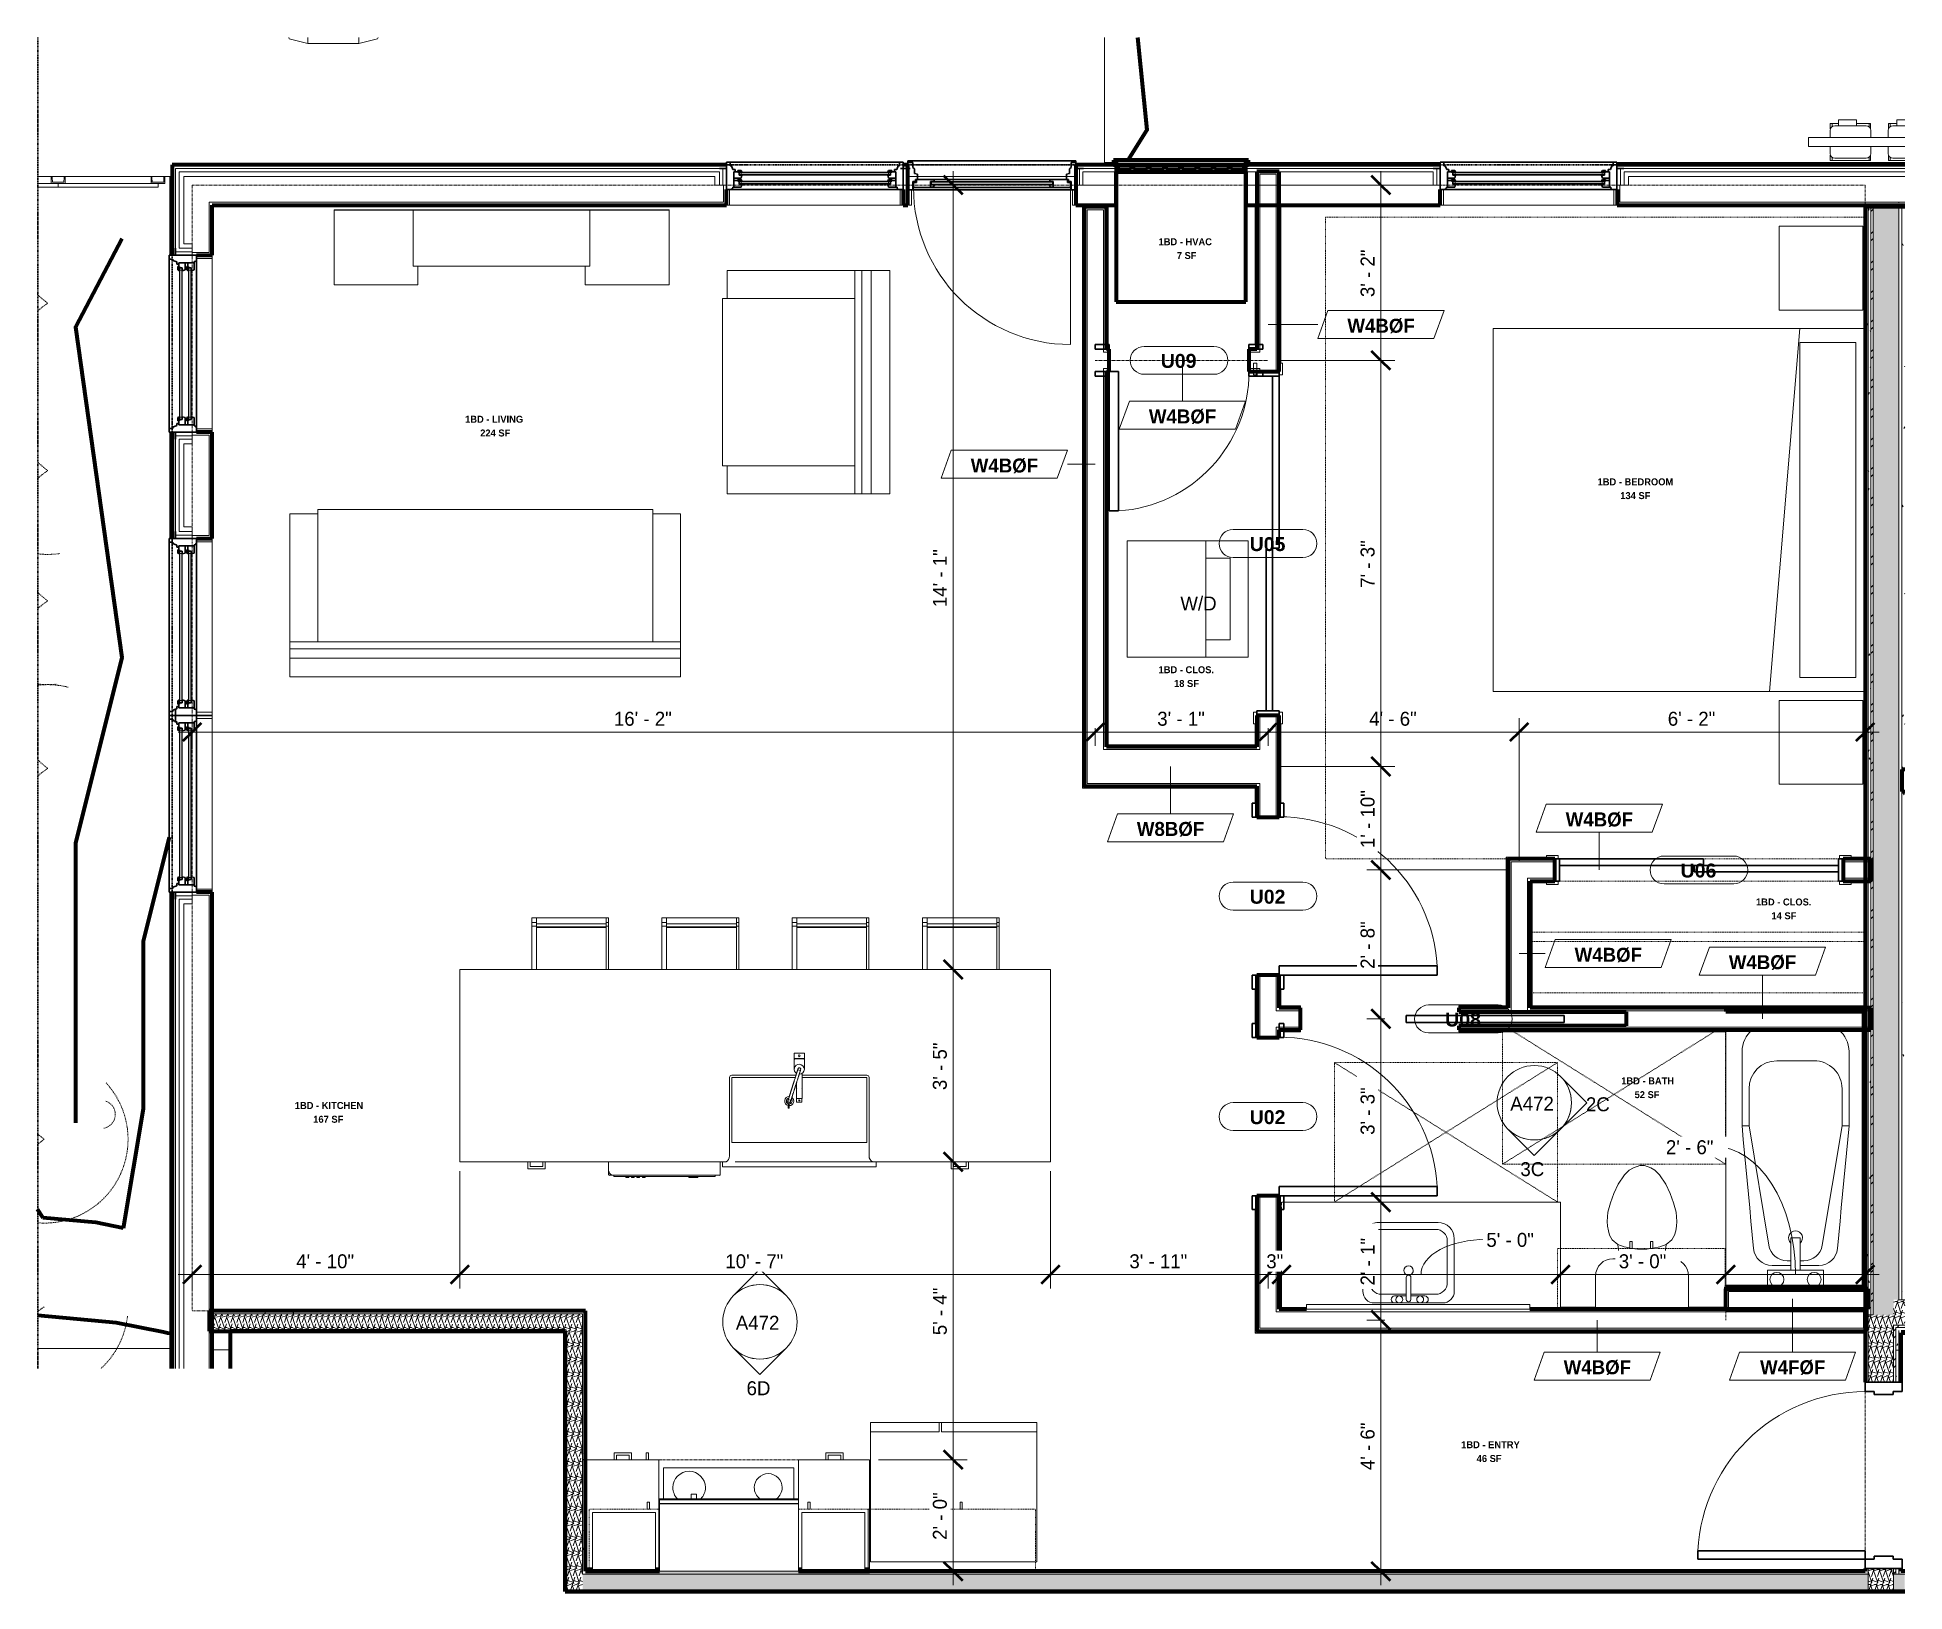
# Model space of a CAD drawing. Header units: inches. Extents: x -3861 to -1440, y -29 to 12117.
# Drawn here: x -3860.8 to -3459.3, y 11783 to 12117.1 of the extents above.
import ezdxf

# ---------------------------------------------------------------- set-up
doc = ezdxf.new("R2010")
doc.units = ezdxf.units.IN
doc.header["$MEASUREMENT"] = 0
for name, pattern in [('Dash', [0.25, 0.125, -0.125]), ('Dash 3_32_', [0.1875, 0.09375, -0.09375]), ('Double Dash 3_8_', [1, 0.375, -0.125, 0.125, -0.125, 0.125, -0.125])]:
    doc.linetypes.add(name, pattern=pattern)
for name, color, linetype, lineweight in [('0-1', 7, 'Continuous', 5), ('0-2', 50, 'Continuous', 9), ('0-3', 10, 'Double Dash 3_8_', 30), ('0-4', 253, 'Continuous', 9), ('0-5', 250, 'Continuous', 18), ('A-ANNO-DIMS', 211, 'Continuous', 9), ('A-ANNO-DIMS-32', 211, 'Continuous', 9), ('A-AREA-IDEN', 2, 'Continuous', 9), ('A-DETL-1', 90, 'Dash 3_32_', 18), ('A-DETL-GENF-HDLN-1', 253, 'Dash', 9), ('A-DOOR', 31, 'Continuous', 18), ('A-DOOR-1', 10, 'Continuous', 30), ('A-DOOR-2', 50, 'Continuous', 9), ('A-DOOR-3', 31, 'Continuous', 30), ('A-DOOR-4', 31, 'Continuous', 9), ('A-DOOR-FRAM-1', 50, 'Continuous', 9), ('A-DOOR-FRAM-2', 10, 'Continuous', 30), ('A-DOOR-FRAM-3', 31, 'Continuous', 30), ('A-DOOR-GLAZ-1', 50, 'Continuous', 9), ('A-DOOR-IDEN', 31, 'Continuous', 9), ('A-FLOR-1', 250, 'Continuous', 18), ('A-GENM', 5, 'Continuous', 9), ('A-GENM-1', 50, 'Continuous', 9), ('A-GENM-2', 7, 'Continuous', 70), ('A-GENM-HDLN', 13, 'Dash', 9), ('A-GLAZ-1', 10, 'Continuous', 30), ('A-GLAZ-2', 50, 'Continuous', 9), ('A-GLAZ-CURT-1', 50, 'Continuous', 9), ('A-GLAZ-CWMG-1', 50, 'Continuous', 9), ('A-WALL', 113, 'Continuous', 18), ('A-WALL-1', 7, 'Continuous', 70), ('A-WALL-2', 250, 'Continuous', 18), ('A-WALL-3', 113, 'Continuous', 70), ('A-WALL-4', 113, 'Continuous', 9), ('A-WALL-IDEN', 211, 'Continuous', 9), ('A-WALL-PATT-1', 50, 'Continuous', 9), ('A-WALL-PATT-2', 253, 'Continuous', 9), ('A-WALL-PATT-3', 8, 'Continuous', 9), ('C-PROP-LINE-1', 10, 'Double Dash 3_8_', 30), ('C-TOPO-1', 50, 'Continuous', 9), ('C-TOPO-MAJR-1', 90, 'Continuous', 90), ('G-ANNO-SYMB', 111, 'Continuous', 9), ('G-ANNO-TEXT-1', 147, 'Continuous', 20), ('I-FURN', 30, 'Continuous', 9), ('I-FURN-HDLN', 30, 'Dash', 9), ('I-WALL', 2, 'Continuous', 18), ('I-WALL-1', 7, 'Continuous', 70), ('I-WALL-2', 2, 'Continuous', 70), ('P-SANR-FIXT', 6, 'Continuous', 9), ('Q-CASE', 31, 'Continuous', 9), ('Q-CASE-1', 31, 'Dash', 9), ('Q-CASE-HDLN', 31, 'Dash', 9), ('Q-SPCQ', 91, 'Continuous', 9), ('Q-SPCQ-1', 50, 'Continuous', 9), ('S-FNDN-1', 250, 'Continuous', 18)]:
    doc.layers.add(name, color=color, linetype=linetype, lineweight=lineweight)
doc.styles.add('Arial_B', font='arialbd.ttf', dxfattribs={"height": 3})
doc.styles.add('Century Gothic', font='ufonts.com_century-gothic.ttf', dxfattribs={"height": 3})
doc.styles.add('Century Gothic_B', font='GOTHICB.TTF', dxfattribs={"height": 3})
doc.styles.add('Century Gothic_B_1', font='GOTHICB.TTF', dxfattribs={"height": 1.5})
doc.dimstyles.new('OD_1__HACK_2', dxfattribs={"dimscale": 12, "dimtxt": 3.132505, "dimasz": 0.333333, "dimexe": 0.25, "dimexo": 0.166667, "dimgap": 0.041667, "dimtad": 1, "dimdec": 0, "dimzin": 3, "dimdsep": 46, "dimlunit": 4, "dimtxsty": 'Century Gothic', "dimblk1": 'OBLIQUE', "dimblk2": 'OBLIQUE', "dimsah": 1, "dimcen": 0.09, "dimdle": 0.25, "dimazin": 0, "dimtfac": 1, "dimtdec": 4, "dimtix": 1, "dimtmove": 0, "dimatfit": 3, "dimfxl": 1, "dimtvp": 1, "dimtfill": 1, "dimfrac": 2, "dimtolj": 1, "dimtzin": 0, "dimarcsym": 2})
doc.dimstyles.new('OD_1__HACK_2_1', dxfattribs={"dimscale": 12, "dimtxt": 3.132505, "dimasz": 0.333333, "dimexe": 0.25, "dimexo": 0.166667, "dimgap": 0.041667, "dimtad": 1, "dimdec": 0, "dimzin": 3, "dimdsep": 46, "dimlunit": 4, "dimtxsty": 'Century Gothic', "dimblk1": 'OBLIQUE', "dimblk2": 'OBLIQUE', "dimsah": 1, "dimcen": 0.09, "dimdle": 0.25, "dimazin": 0, "dimtfac": 1, "dimtdec": 4, "dimtix": 1, "dimtmove": 1, "dimatfit": 3, "dimfxl": 1, "dimtvp": 1, "dimtfill": 1, "dimfrac": 2, "dimtolj": 1, "dimtzin": 0, "dimarcsym": 2})
pattern_1 = [(0, (0, 0), (10.24, 2.56), [0.422, -7.258, 0.422, -7.258, -40.96]), (0, (0, 0), (10.24, 2.56), [-15.36, 0.422, -14.938, 0.422, -7.258, -17.92]), (0, (0, 0), (10.24, 2.56), [-38.4, 0.422, -4.698, 0.422, -12.378]), (120, (3.84, 1.28), (-7.33702503, 7.58810013), [0.422, -7.258, 0.422, -7.258, -40.96]), (120, (3.84, 1.28), (-7.33702503, 7.58810013), [-15.36, 0.422, -14.938, 0.422, -7.258, -17.92]), (120, (3.84, 1.28), (-7.33702503, 7.58810013), [-38.4, 0.422, -4.698, 0.422, -12.378]), (240, (5.12, 6.4), (-2.90297497, -10.14810013), [0.422, -7.258, 0.422, -7.258, -40.96]), (240, (5.12, 6.4), (-2.90297497, -10.14810013), [-15.36, 0.422, -14.938, 0.422, -7.258, -17.92]), (240, (5.12, 6.4), (-2.90297497, -10.14810013), [-38.4, 0.422, -4.698, 0.422, -12.378])]
pattern_2 = [(161.57, (0.16, 0.16), (-1.279773737, -0.000426766), [0, -9.107, 1.011, 0]), (18.43, (-0.16, 0.16), (-1.279773737, 0.000426766), [0, -9.107, 1.011, 0]), (108.43, (0.16, 0.16), (0.639452382, -3.199964008), [3.035, -7.083]), (71.57, (-0.16, 0.16), (0.639452382, 3.199964008), [3.035, -7.083])]
pattern_3 = [(45, (0, 0), (-3.1678384, 3.1678384), []), (45, (0, 4.8), (-3.1678384, 3.1678384), [])]

msp = doc.modelspace()

# ---------------------------------------------------------------- texts
at = {"layer": 'A-AREA-IDEN', "char_height": 1.5, "attachment_point": 1, "style": 'Century Gothic_B_1'}
for s, insert, width in [('1BD - HVAC', (-3619.7, 12073.93), 13.938), ('7 SF', (-3615.78, 12070.97), 4.444), ('1BD - LIVING', (-3768.82, 12035.78), 14.948), ('224 SF', (-3765.57, 12032.82), 7.07), ('1BD - BEDROOM', (-3525.3, 12022.32), 18.887), ('134 SF', (-3520.42, 12019.36), 7.07), ('1BD - CLOS.', (-3619.7, 11981.93), 13.837), ('18 SF', (-3616.37, 11978.97), 5.757), ('1BD - CLOS.', (-3491.24, 11932), 13.837), ('14 SF', (-3487.91, 11929.04), 5.757), ('1BD - BATH', (-3520.21, 11893.54), 12.726), ('52 SF', (-3517.34, 11890.58), 5.757), ('1BD - KITCHEN', (-3805.43, 11888.25), 16.665), ('167 SF', (-3801.47, 11885.28), 7.07), ('1BD - ENTRY', (-3554.63, 11815.32), 13.837), ('46 SF', (-3551.3, 11812.36), 5.757)]:
    msp.add_mtext(s, dxfattribs=dict(at, insert=insert, width=width))
at = {"layer": 'A-DOOR-IDEN', "char_height": 3, "width": 9.393, "attachment_point": 1, "style": 'Arial_B'}
for s, insert in [('U09', (-3619.23, 12049.07)), ('U02', (-3600.11, 11933.88)), ('U02', (-3600.11, 11886.49))]:
    msp.add_mtext(s, dxfattribs=dict(at, insert=insert))
at = {"layer": 'A-WALL-IDEN', "char_height": 3, "attachment_point": 1, "style": 'Century Gothic_B'}
for s, insert, width in [('W4BØF', (-3621.78, 12037.13), 17.372), ('W8BØF', (-3624.37, 11948.45), 17.372), ('W4BØF', (-3530.24, 11921.4), 17.372), ('W4BØF', (-3497.08, 11919.81), 17.372), ('W4BØF', (-3532.59, 11832.73), 17.372), ('W4FØF', (-3490.37, 11832.73), 16.766)]:
    msp.add_mtext(s, dxfattribs=dict(at, insert=insert, width=width))
at = {"layer": 'G-ANNO-SYMB', "char_height": 3, "attachment_point": 1, "style": 'Century Gothic'}
for s, insert, width in [('A472', (-3544.08, 11889.39), 12.221), ('2C', (-3527.81, 11889.26), 6.969), ('3C', (-3541.9, 11875.32), 6.969), ('5D', (-3708.29, 11856.25), 6.666), ('A472', (-3710.6, 11842.29), 12.221), ('6D', (-3708.29, 11828.22), 6.666)]:
    msp.add_mtext(s, dxfattribs=dict(at, insert=insert, width=width))
at = {"layer": 'G-ANNO-TEXT-1', "insert": (-3615.02, 11996.92), "char_height": 3, "width": 11.009, "attachment_point": 1, "style": 'Century Gothic'}
msp.add_mtext('W/D', dxfattribs=at)

# ---------------------------------------------------------------- blocks, each defined once
blk = doc.blocks.new('Outdoor Table01 - 02ZUTB01_dwg-2525485-1ST FLOOR - 1BD D - ADA TYPE B')
at = {"layer": 'I-FURN'}
for p, q in [((-12, -40.99), (-12.1, -40.67)), ((-8, -41.99), (-12, -40.99)), ((-8, -41.99), (-8, -40.67)), ((3, -41.99), (-8, -41.99)), ((3, -41.99), (3, -40.67)), ((7, -40.99), (3, -41.99)), ((7, -40.99), (7.1, -40.67))]:
    blk.add_line(p, q, dxfattribs=at)
blk = doc.blocks.new('Outdoor Table01 - Outdoor Table01-1294297-1ST FLOOR - 1BD D - ADA TYPE B')
blk.add_blockref('Outdoor Table01 - 02ZUTB01_dwg-2525485-1ST FLOOR - 1BD D - ADA TYPE B', (0, 0))
blk = doc.blocks.new('Window-Double_Hung-Andersen-400_Series-Tilt_Wash - DOUBLE HUNG - COTTAGE - 1ST FLOOR-2889518-1ST FLOOR - 1BD D - ADA TYPE B')
at = {"layer": 'A-GLAZ-1'}
for p, q in [((19.01, 4.94), (-19.01, 4.94)), ((-19.01, 4.94), (-19.01, -0.94)), ((-18.2, 4.94), (-18.2, 4.12)), ((-18.2, 4.12), (-17.92, 4.12)), ((-17.92, 4.12), (-17.61, 3.31)), ((17.92, 4.12), (17.61, 3.31)), ((18.2, 4.12), (17.92, 4.12)), ((18.2, 4.94), (18.2, 4.12)), ((19.01, -0.94), (19.01, 4.94)), ((-19.01, 3.56), (-20.51, 3.56)), ((-17.61, 3.31), (-17.14, 3.31)), ((-17.42, 2.87), (-16.57, 2.87)), ((-17.42, 2.87), (-17.42, -0.44)), ((-17.42, 1.5), (-15.86, 1.5)), ((-17.42, 0.94), (-16.57, 0.94)), ((-17.14, 3.31), (-17.14, 2.87)), ((-15.86, 3.09), (-16.57, 3.09)), ((-16.57, 2.75), (-16.57, 3.09)), ((-15.7, 2.75), (-16.57, 2.75)), ((-15.86, 1.16), (-16.57, 1.16)), ((-16.57, 0.81), (-16.57, 1.16)), ((-15.7, 0.81), (-16.57, 0.81)), ((-16.29, 2.75), (-16.29, 2.12)), ((-15.7, 2.12), (-16.29, 2.12)), ((-16.29, 0.81), (-16.29, 0.19)), ((-15.7, 0.19), (-16.29, 0.19)), ((-15.86, 3.09), (-15.7, 2.75)), ((-15.86, 1.5), (-15.7, 2.12)), ((-15.86, 1.16), (-15.7, 0.81)), ((-15.86, -0.44), (-15.7, 0.19)), ((15.86, 3.09), (15.7, 2.75)), ((15.7, 2.75), (16.57, 2.75)), ((15.7, 2.12), (16.29, 2.12)), ((15.86, 1.5), (15.7, 2.12)), ((15.86, 1.16), (15.7, 0.81)), ((15.7, 0.81), (16.57, 0.81)), ((15.7, 0.19), (16.29, 0.19)), ((15.86, -0.44), (15.7, 0.19)), ((15.86, 3.09), (16.57, 3.09)), ((17.42, 1.5), (15.86, 1.5)), ((15.86, 1.16), (16.57, 1.16)), ((16.29, 2.75), (16.29, 2.12)), ((16.29, 0.81), (16.29, 0.19)), ((16.57, 2.75), (16.57, 3.09)), ((17.42, 2.87), (16.57, 2.87)), ((16.57, 0.81), (16.57, 1.16)), ((17.42, 0.94), (16.57, 0.94)), ((17.14, 3.31), (17.14, 2.87)), ((17.61, 3.31), (17.14, 3.31)), ((17.42, 2.87), (17.42, -0.44)), ((19.01, 3.56), (20.51, 3.56)), ((-19.01, -0.94), (19.01, -0.94)), ((-17.67, -0.66), (-18, -0.94)), ((-17.67, -0.66), (-17.67, -0.44)), ((-17.67, -0.44), (-15.86, -0.44)), ((17.67, -0.44), (15.86, -0.44)), ((17.67, -0.66), (17.67, -0.44)), ((17.67, -0.66), (18, -0.94))]:
    blk.add_line(p, q, dxfattribs=at)
at = {"layer": 'A-GLAZ-2'}
for p, q in [((-16.29, 2.62), (-15.7, 2.62)), ((-16.29, 2.25), (-15.7, 2.25)), ((-16.29, 0.69), (-15.7, 0.69)), ((-16.29, 0.31), (-15.7, 0.31)), ((-15.82, 2.62), (-15.82, 2.25)), ((-15.82, 0.69), (-15.82, 0.31)), ((-15.7, 2.75), (15.7, 2.75)), ((-15.7, 2.62), (15.7, 2.62)), ((-15.7, 2.25), (15.7, 2.25)), ((-15.7, 2.12), (15.7, 2.12)), ((-15.7, 0.81), (15.7, 0.81)), ((-15.7, 0.69), (15.7, 0.69)), ((-15.7, 0.31), (15.7, 0.31)), ((-15.7, 0.19), (15.7, 0.19)), ((16.29, 2.62), (15.7, 2.62)), ((16.29, 2.25), (15.7, 2.25)), ((16.29, 0.69), (15.7, 0.69)), ((16.29, 0.31), (15.7, 0.31)), ((15.82, 2.62), (15.82, 2.25)), ((15.82, 0.69), (15.82, 0.31)), ((18.95, -0.94), (-18.95, -0.94)), ((-18.95, -0.94), (-18.95, -4.31)), ((-18.32, -0.94), (-18.32, -4.31)), ((18.32, -0.94), (18.32, -4.31)), ((18.95, -4.31), (18.95, -0.94)), ((-18.95, -4.31), (18.95, -4.31))]:
    blk.add_line(p, q, dxfattribs=at)
blk = doc.blocks.new('Door-Inswing-Andersen-400_Series-Single - 3_ 0-1_8_ x 7_ 11 1_2_ - 1ST FLOOR-2896373-1ST FLOOR - 1BD D - ADA TYPE B')
at = {"layer": 'A-DOOR-1'}
for p, q in [((-16.26, 0.54), (-16.87, 0.53)), ((-16.87, 0.53), (-16.87, -0.53)), ((-16.26, 1.19), (-16.26, 0.54)), ((-16.26, 1.19), (-12.44, 1.19)), ((-13.19, 0.78), (-12.44, 0.78)), ((-13.19, -0.53), (-13.19, 0.78)), ((-12.44, 0.03), (-13.19, 0.03)), ((-12.44, 0.87), (-12.47, 1.19)), ((12.44, 1.19), (-12.44, 1.19)), ((-12.44, 0.78), (-12.44, 0.87)), ((-12.44, -0.03), (-12.44, 0.03)), ((16.26, 1.19), (12.44, 1.19)), ((12.44, 0.87), (12.47, 1.19)), ((12.44, 0.78), (12.44, 0.87)), ((13.19, 0.78), (12.44, 0.78)), ((12.44, 0.03), (13.19, 0.03)), ((12.44, -0.03), (12.44, 0.03)), ((13.19, -0.53), (13.19, 0.78)), ((16.26, 1.19), (16.26, 0.54)), ((16.26, 0.54), (16.87, 0.53)), ((16.87, 0.53), (16.87, -0.53)), ((-16.87, -0.53), (-12.44, -0.53)), ((-13.19, -0.47), (-12.67, -0.47)), ((-13.19, -0.53), (-13.19, -0.47)), ((-12.67, -0.47), (-12.47, -0.22)), ((-12.47, -0.22), (-12.44, -0.03)), ((12.44, -0.53), (-12.44, -0.53)), ((12.47, -0.22), (12.44, -0.03)), ((16.87, -0.53), (12.44, -0.53)), ((12.67, -0.47), (12.47, -0.22)), ((13.19, -0.47), (12.67, -0.47)), ((13.19, -0.53), (13.19, -0.47))]:
    blk.add_line(p, q, dxfattribs=at)
at = {"layer": 'A-DOOR-2'}
blk.add_line((16.87, -0.53), (16.87, -34.28), dxfattribs=at)
blk.add_arc((16.87, -0.53), 33.75, 180, 270, dxfattribs=at)
at = {"layer": 'A-DOOR-FRAM-1'}
for p, q in [((-17.31, -1), (-17.94, -1)), ((-17.94, -1), (-17.94, -4.31)), ((-17.31, -4.31), (-17.31, -1)), ((17.94, -1), (17.31, -1)), ((17.31, -1), (17.31, -4.31)), ((17.94, -4.31), (17.94, -1)), ((-17.94, -4.31), (-17.31, -4.31)), ((17.31, -4.31), (17.94, -4.31))]:
    blk.add_line(p, q, dxfattribs=at)
at = {"layer": 'A-DOOR-FRAM-2'}
for p, q in [((18.06, 5.22), (-18.06, 5.22)), ((-18.06, 5.22), (-18.06, 4.31)), ((-18.06, 4.87), (-18.06, -1)), ((-18.06, 4.87), (-17.03, 4.87)), ((-17.03, 3.75), (-17.03, 4.87)), ((17.03, 3.75), (17.03, 4.87)), ((18.06, 4.87), (17.03, 4.87)), ((18.06, 4.31), (18.06, 5.22)), ((18.06, 4.87), (18.06, -1)), ((-19.69, 3.56), (-18.06, 3.56)), ((-16.69, 3.51), (-17.03, 3.75)), ((-17.03, 0.78), (-16.45, 0.78)), ((-17.03, -1), (-17.03, 0.78)), ((-16.69, 2.51), (-16.69, 3.51)), ((-16, 2.36), (-16.69, 2.51)), ((-16.45, 0.78), (-16.45, 1.22)), ((-16.45, 1.22), (-16, 1.22)), ((-16, 1.22), (-16, 2.36)), ((16, 2.36), (16.69, 2.51)), ((16, 1.22), (16, 2.36)), ((16.45, 1.22), (16, 1.22)), ((16.45, 0.78), (16.45, 1.22)), ((17.03, 0.78), (16.45, 0.78)), ((16.69, 3.51), (17.03, 3.75)), ((16.69, 2.51), (16.69, 3.51)), ((17.03, -1), (17.03, 0.78)), ((19.69, 3.56), (18.06, 3.56)), ((-17.69, -1), (-18.06, -1)), ((-18.06, -1), (-17.03, -1)), ((-18.06, -1), (-17.94, -1)), ((-17.31, -1), (17.31, -1)), ((18.06, -1), (17.03, -1)), ((17.94, -1), (18.06, -1))]:
    blk.add_line(p, q, dxfattribs=at)
at = {"layer": 'A-DOOR-GLAZ-1'}
for p, q in [((-12.44, 0.62), (-13.19, 0.62)), ((-13.19, 0.19), (-12.44, 0.19)), ((-12.98, 0.62), (-12.98, 0.19)), ((12.44, 0.78), (-12.44, 0.78)), ((12.44, 0.62), (-12.44, 0.62)), ((12.44, 0.19), (-12.44, 0.19)), ((12.44, 0.03), (-12.44, 0.03)), ((12.44, 0.62), (13.19, 0.62)), ((13.19, 0.19), (12.44, 0.19)), ((12.98, 0.62), (12.98, 0.19))]:
    blk.add_line(p, q, dxfattribs=at)
blk = doc.blocks.new('gas_meter_manifold_5854 - Plumbing Gas Meter 3d Manifolded-2102305-1ST FLOOR - 1BD D - ADA TYPE B')
at = {"layer": 'A-GENM-1'}
for p, q in [((5.42, 1), (-15.25, 1)), ((-15.25, 0), (-15.25, 1)), ((-15.25, -1), (-15.25, 0)), ((-15.25, -1), (5.42, -1))]:
    blk.add_line(p, q, dxfattribs=at)
blk = doc.blocks.new('Plumbing Gas Meter 3d single - Plumbing Gas Meter 3d single-2101173-1ST FLOOR - 1BD D - ADA TYPE B')
at = {"layer": 'Q-SPCQ-1'}
for p, q in [((-2.55, 4.75), (-0.83, 4.75)), ((-2.55, 4.75), (-2.55, 3.5)), ((-4.37, 2.5), (-4.37, 1)), ((-4.32, 4), (-4.32, 2.82)), ((-4.32, 4), (-4.32, 4)), ((-4.32, 4), (-3.92, 4)), ((-4.32, 2.82), (-4.32, 4)), ((-3.92, 4), (-2.55, 4)), ((-3.92, 3.33), (-3.92, 4)), ((-0.83, 3.5), (-3.37, 3.5)), ((-4.37, -1), (-4.37, -2.5)), ((-4.32, -2.82), (-4.32, -4)), ((-4.32, -4), (-4.32, -2.82)), ((-3.92, -4), (-4.32, -4)), ((-4.32, -4), (-4.32, -4)), ((-3.92, -4), (-3.92, -3.33)), ((-1.92, -4), (-3.92, -4)), ((-3.37, -3.5), (-0.83, -3.5)), ((-0.83, -4), (-1.92, -4))]:
    blk.add_line(p, q, dxfattribs=at)
for centre, start, end in [((-3.37, 2.5), 90, 180), ((-3.37, -2.5), 180, 270)]:
    blk.add_arc(centre, 1, start, end, dxfattribs=at)
blk = doc.blocks.new('Plumbing Gas Meter 3d single - Plumbing Gas Meter 3d single-V1-1ST FLOOR - 1BD D - ADA TYPE B')
at = {"layer": 'Q-SPCQ-1'}
for p, q in [((-2.55, 4.75), (1.3, 4.75)), ((-2.55, 4.75), (-2.55, 3.5)), ((1.3, 4.75), (1.3, 3.5)), ((-4.37, 2.5), (-4.37, 1)), ((-4.32, 4), (-4.32, 2.82)), ((-4.32, 4), (-4.32, 4)), ((-4.32, 4), (-3.92, 4)), ((-4.32, 2.82), (-4.32, 4)), ((-3.92, 4), (-2.55, 4)), ((-3.92, 3.33), (-3.92, 4)), ((3.38, 3.5), (-3.37, 3.5)), ((1.3, 4), (2.06, 4)), ((2.06, 4), (4.06, 4)), ((4.06, 4), (4.32, 4)), ((4.06, 3.23), (4.06, 4)), ((4.32, 2.82), (4.32, 4)), ((4.32, 4), (4.32, 4)), ((4.32, 2.82), (4.32, 4)), ((4.38, 1), (4.38, 2.5)), ((-4.37, -1), (-4.37, -2.5)), ((-4.32, -2.82), (-4.32, -4)), ((-4.32, -4), (-4.32, -2.82)), ((-3.92, -4), (-4.32, -4)), ((-4.32, -4), (-4.32, -4)), ((-3.92, -4), (-3.92, -3.33)), ((-1.92, -4), (-3.92, -4)), ((-3.37, -3.5), (3.38, -3.5)), ((2.06, -4), (-1.92, -4)), ((4.06, -4), (2.06, -4)), ((4.06, -4), (4.06, -3.23)), ((4.32, -4), (4.06, -4)), ((4.32, -4), (4.32, -2.82)), ((4.32, -4), (4.32, -2.82)), ((4.32, -4), (4.32, -4)), ((4.38, -2.5), (4.38, -1))]:
    blk.add_line(p, q, dxfattribs=at)
for centre, start, end in [((-3.37, 2.5), 90, 180), ((3.38, 2.5), 0, 90), ((-3.37, -2.5), 180, 270), ((3.38, -2.5), 270, 0)]:
    blk.add_arc(centre, 1, start, end, dxfattribs=at)
blk = doc.blocks.new('V-Series_EWC4_SPVU_RFA_2015 - 1ST FLOOR-2484708-1ST FLOOR - 1BD D - ADA TYPE B')
at = {"layer": 'A-GENM-2'}
for p, q in [((-3628.8, 12090.69), (-3629.36, 12090.69)), ((-3629.36, 12090.69), (-3629.36, 12089.69)), ((-3600.92, 12090.69), (-3628.8, 12090.69)), ((-3628.8, 12090.69), (-3628.8, 12089.69)), ((-3628.8, 12089.69), (-3628.8, 12090.69)), ((-3600.92, 12089.69), (-3600.92, 12090.69)), ((-3600.36, 12090.69), (-3600.92, 12090.69)), ((-3600.92, 12090.69), (-3600.92, 12089.69)), ((-3600.36, 12089.69), (-3600.36, 12090.69)), ((-3629.36, 12089.69), (-3628.8, 12089.69)), ((-3628.8, 12089.69), (-3600.92, 12089.69)), ((-3628.8, 12089.69), (-3628.8, 12060.25)), ((-3628.36, 12089.69), (-3628.8, 12089.69)), ((-3628.36, 12088.69), (-3628.36, 12089.69)), ((-3625.56, 12088.69), (-3628.36, 12088.69)), ((-3625.06, 12089.69), (-3625.56, 12089.69)), ((-3625.56, 12089.69), (-3625.56, 12088.69)), ((-3625.06, 12088.69), (-3625.06, 12089.69)), ((-3622.08, 12088.69), (-3625.06, 12088.69)), ((-3621.58, 12089.69), (-3622.08, 12089.69)), ((-3622.08, 12089.69), (-3622.08, 12088.69)), ((-3621.58, 12088.69), (-3621.58, 12089.69)), ((-3618.6, 12088.69), (-3621.58, 12088.69)), ((-3618.1, 12089.69), (-3618.6, 12089.69)), ((-3618.6, 12089.69), (-3618.6, 12088.69)), ((-3618.1, 12088.69), (-3618.1, 12089.69)), ((-3615.11, 12088.69), (-3618.1, 12088.69)), ((-3614.61, 12089.69), (-3615.11, 12089.69)), ((-3615.11, 12089.69), (-3615.11, 12088.69)), ((-3614.61, 12088.69), (-3614.61, 12089.69)), ((-3611.63, 12088.69), (-3614.61, 12088.69)), ((-3611.13, 12089.69), (-3611.63, 12089.69)), ((-3611.63, 12089.69), (-3611.63, 12088.69)), ((-3611.13, 12088.69), (-3611.13, 12089.69)), ((-3608.14, 12088.69), (-3611.13, 12088.69)), ((-3607.64, 12089.69), (-3608.14, 12089.69)), ((-3608.14, 12089.69), (-3608.14, 12088.69)), ((-3607.64, 12088.69), (-3607.64, 12089.69)), ((-3604.66, 12088.69), (-3607.64, 12088.69)), ((-3604.16, 12089.69), (-3604.66, 12089.69)), ((-3604.66, 12089.69), (-3604.66, 12088.69)), ((-3604.16, 12088.69), (-3604.16, 12089.69)), ((-3601.36, 12088.69), (-3604.16, 12088.69)), ((-3600.92, 12089.69), (-3601.36, 12089.69)), ((-3601.36, 12089.69), (-3601.36, 12088.69)), ((-3600.92, 12089.69), (-3600.36, 12089.69)), ((-3600.92, 12060.25), (-3600.92, 12089.69)), ((-3628.8, 12060.25), (-3600.92, 12060.25))]:
    blk.add_line(p, q, dxfattribs=at)
blk = doc.blocks.new('Horizontal_Siding - Horizontal_Siding-2854551-1ST FLOOR - 1BD D - ADA TYPE B')
at = {"layer": 'A-GLAZ-CURT-1'}
for p, q in [((6.33, -1.5), (9.24, -1.5)), ((10.74, -2.25), (6.33, -2.25)), ((10.74, -1.5), (10.74, -2.25))]:
    blk.add_line(p, q, dxfattribs=at)
blk = doc.blocks.new('Rectangular Mullion - RAILING POST-2680128-1ST FLOOR - 1BD D - ADA TYPE B')
at = {"layer": 'A-GLAZ-CWMG-1'}
for p, q in [((-3, 1.5), (0, 1.5)), ((-3, 0), (-3, 1.5)), ((-2.72, 1.18), (-2.79, 0.21)), ((-0.28, 1.18), (-2.72, 1.18)), ((-0.21, 0.21), (-0.28, 1.18)), ((0, 1.5), (0, 0))]:
    blk.add_line(p, q, dxfattribs=at)
for centre, radius, start, end in [((-3, 0.21), 0.21, 270, 0.528), ((0, 0.21), 0.211, 179.472, 270)]:
    blk.add_arc(centre, radius, start, end, dxfattribs=at)
blk = doc.blocks.new('Horizontal_Siding - Horizontal_Siding-V2-1ST FLOOR - 1BD D - ADA TYPE B')
at = {"layer": 'A-GLAZ-CURT-1'}
for p, q in [((-10.74375, -2.25), (-10.74375, -1.5)), ((10.74375, -2.25), (-10.74375, -2.25)), ((-9.24375, -1.5), (9.24375, -1.5)), ((10.74375, -1.5), (10.74375, -2.25))]:
    blk.add_line(p, q, dxfattribs=at)
blk = doc.blocks.new('Rectangular Mullion - RAILING POST-2669756-1ST FLOOR - 1BD D - ADA TYPE B')
at = {"layer": 'A-GLAZ-CWMG-1'}
for p, q in [((-1.5, 1.5), (1.5, 1.5)), ((-1.5, 0), (-1.5, 1.5)), ((-1.22, 1.18), (-1.29, 0.21)), ((1.22, 1.18), (-1.22, 1.18)), ((1.29, 0.21), (1.22, 1.18)), ((1.5, 1.5), (1.5, 0))]:
    blk.add_line(p, q, dxfattribs=at)
for centre, radius, start, end in [((-1.5, 0.21), 0.21, 270, 0.528), ((1.5, 0.21), 0.211, 179.472, 270)]:
    blk.add_arc(centre, radius, start, end, dxfattribs=at)
blk = doc.blocks.new('Family - ___-2835860-1ST FLOOR - 1BD D - ADA TYPE B')
at = {"layer": 'C-PROP-LINE-1'}
blk.add_line((-3860.72, 11830.99), (-3860.72, 12117.12), dxfattribs=at)
blk = doc.blocks.new('Family - ___-2835903-1ST FLOOR - 1BD D - ADA TYPE B')
at = {"layer": 'C-PROP-LINE-1'}
for p in [(-3459.27, 12089.69), (-3831.82, 11830.99)]:
    blk.add_line(p, (-3831.82, 12089.69), dxfattribs=at)
blk = doc.blocks.new('Family - ___-2835932-1ST FLOOR - 1BD D - ADA TYPE B')
at = {"layer": 'C-PROP-LINE-1'}
blk.add_line((-3860.72, 11830.99), (-3860.72, 12117.12), dxfattribs=at)
blk = doc.blocks.new('CTR - 1st Phase - Shell_rvt-1-1ST FLOOR - 1BD D - ADA TYPE B')
at = {"layer": 'A-FLOR-1'}
for p, q in [((-3631.32, 12089.69), (-3631.32, 12117.12)), ((-3860.75, 12087.19), (-3831.82, 12087.19)), ((-3637.46, 12087.19), (-3673.59, 12087.19)), ((-3823.2, 11834.99), (-3819.32, 11834.99))]:
    blk.add_line(p, q, dxfattribs=at)
at = {"layer": 'A-WALL-1'}
for p, q in [((-3831.82, 12089.69), (-3831.82, 12070.27)), ((-3823.2, 12089.69), (-3831.82, 12089.69)), ((-3712.62, 12089.69), (-3823.2, 12089.69)), ((-3673.59, 12089.69), (-3674.6, 12089.69)), ((-3673.59, 12081.06), (-3673.59, 12089.69)), ((-3559.15, 12089.69), (-3637.46, 12089.69)), ((-3637.46, 12089.69), (-3637.46, 12081.06)), ((-3628.8, 12081.06), (-3628.8, 12088.19)), ((-3628.8, 12088.19), (-3600.92, 12088.19)), ((-3600.92, 12088.19), (-3600.92, 12081.06)), ((-3459.27, 12089.69), (-3521.12, 12089.69)), ((-3712.62, 12081.06), (-3712.62, 12084.44)), ((-3674.6, 12084.44), (-3674.6, 12081.06)), ((-3559.15, 12081.06), (-3559.15, 12084.44)), ((-3521.12, 12084.44), (-3521.12, 12081.06)), ((-3823.2, 12070.27), (-3823.2, 12081.06)), ((-3823.2, 12081.06), (-3712.62, 12081.06)), ((-3674.6, 12081.06), (-3673.59, 12081.06)), ((-3637.46, 12081.06), (-3628.8, 12081.06)), ((-3600.92, 12081.06), (-3559.15, 12081.06)), ((-3521.12, 12081.06), (-3459.27, 12081.06)), ((-3826.57, 12070.27), (-3823.2, 12070.27)), ((-3831.82, 12032.24), (-3831.82, 12009.39)), ((-3823.2, 12032.24), (-3826.57, 12032.24)), ((-3823.2, 12009.39), (-3823.2, 12032.24)), ((-3826.57, 12009.39), (-3823.2, 12009.39)), ((-3831.82, 11933.34), (-3831.82, 11830.99)), ((-3823.2, 11933.34), (-3826.57, 11933.34)), ((-3823.2, 11830.99), (-3823.2, 11933.34))]:
    blk.add_line(p, q, dxfattribs=at)
at = {"layer": 'A-WALL-2'}
for p, q in [((-3831.07, 12088.94), (-3831.07, 12071.02)), ((-3831.07, 12088.94), (-3830.32, 12088.94)), ((-3830.32, 12088.94), (-3823.2, 12088.94)), ((-3830.32, 12088.19), (-3830.32, 12071.77)), ((-3830.32, 12088.19), (-3829.32, 12088.19)), ((-3829.32, 12088.19), (-3823.2, 12088.19)), ((-3829.32, 12087.19), (-3829.32, 12072.77)), ((-3829.32, 12087.19), (-3823.82, 12087.19)), ((-3823.82, 12087.19), (-3823.2, 12087.19)), ((-3713.37, 12088.94), (-3823.2, 12088.94)), ((-3714.12, 12088.19), (-3823.2, 12088.19)), ((-3715.12, 12087.19), (-3823.2, 12087.19)), ((-3715.12, 12085.38), (-3715.12, 12087.19)), ((-3714.12, 12085.38), (-3714.12, 12088.19)), ((-3713.37, 12085.38), (-3713.37, 12088.94)), ((-3673.59, 12089.69), (-3637.46, 12089.69)), ((-3637.46, 12087.19), (-3673.59, 12087.19)), ((-3636.71, 12088.94), (-3636.71, 12085.38)), ((-3559.9, 12088.94), (-3636.71, 12088.94)), ((-3635.96, 12088.19), (-3635.96, 12085.38)), ((-3628.8, 12088.19), (-3635.96, 12088.19)), ((-3560.65, 12088.19), (-3600.92, 12088.19)), ((-3560.65, 12085.38), (-3560.65, 12088.19)), ((-3559.9, 12085.38), (-3559.9, 12088.94)), ((-3520.37, 12088.94), (-3520.37, 12085.38)), ((-3459.27, 12088.94), (-3520.37, 12088.94)), ((-3519.62, 12088.19), (-3519.62, 12085.38)), ((-3459.27, 12088.19), (-3519.62, 12088.19)), ((-3518.62, 12087.19), (-3518.62, 12085.38)), ((-3459.27, 12087.19), (-3518.62, 12087.19)), ((-3715.12, 12085.38), (-3714.12, 12085.38)), ((-3714.12, 12085.38), (-3713.37, 12085.38)), ((-3713.37, 12085.38), (-3713.25, 12085.38)), ((-3712.62, 12085.38), (-3713.25, 12085.38)), ((-3713.25, 12081.69), (-3713.25, 12085.38)), ((-3673.59, 12085.38), (-3674.6, 12085.38)), ((-3636.71, 12085.38), (-3637.46, 12085.38)), ((-3635.96, 12085.38), (-3636.71, 12085.38)), ((-3628.8, 12085.38), (-3635.96, 12085.38)), ((-3560.65, 12085.38), (-3600.92, 12085.38)), ((-3559.9, 12085.38), (-3560.65, 12085.38)), ((-3559.15, 12085.38), (-3559.9, 12085.38)), ((-3520.5, 12085.38), (-3521.12, 12085.38)), ((-3520.5, 12085.38), (-3520.37, 12085.38)), ((-3520.5, 12085.38), (-3520.5, 12081.69)), ((-3520.37, 12085.38), (-3519.62, 12085.38)), ((-3519.62, 12085.38), (-3518.62, 12085.38)), ((-3823.82, 12070.89), (-3823.82, 12081.69)), ((-3823.82, 12081.69), (-3823.2, 12081.69)), ((-3823.2, 12081.69), (-3713.25, 12081.69)), ((-3712.56, 12081.06), (-3712.62, 12081.06)), ((-3674.6, 12081.06), (-3674.66, 12081.06)), ((-3559.09, 12081.06), (-3559.15, 12081.06)), ((-3521.12, 12081.06), (-3521.19, 12081.06)), ((-3520.5, 12081.69), (-3459.27, 12081.69)), ((-3831.07, 12071.02), (-3827.51, 12071.02)), ((-3830.32, 12071.77), (-3827.51, 12071.77)), ((-3829.32, 12072.77), (-3827.51, 12072.77)), ((-3827.51, 12071.77), (-3827.51, 12072.77)), ((-3827.51, 12071.02), (-3827.51, 12071.77)), ((-3827.51, 12070.89), (-3827.51, 12071.02)), ((-3827.51, 12070.89), (-3823.82, 12070.89)), ((-3827.51, 12070.89), (-3827.51, 12070.27)), ((-3823.2, 12070.27), (-3823.2, 12070.2)), ((-3831.07, 12031.49), (-3831.07, 12010.14)), ((-3827.51, 12031.49), (-3831.07, 12031.49)), ((-3830.32, 12030.74), (-3830.32, 12010.89)), ((-3827.51, 12030.74), (-3830.32, 12030.74)), ((-3829.32, 12029.74), (-3829.32, 12011.89)), ((-3827.51, 12029.74), (-3829.32, 12029.74)), ((-3827.51, 12032.24), (-3827.51, 12031.62)), ((-3827.51, 12031.49), (-3827.51, 12031.62)), ((-3823.82, 12031.62), (-3827.51, 12031.62)), ((-3827.51, 12030.74), (-3827.51, 12031.49)), ((-3827.51, 12029.74), (-3827.51, 12030.74)), ((-3823.82, 12010.01), (-3823.82, 12031.62)), ((-3823.2, 12032.31), (-3823.2, 12032.24)), ((-3831.07, 12010.14), (-3827.51, 12010.14)), ((-3830.32, 12010.89), (-3827.51, 12010.89)), ((-3829.32, 12011.89), (-3827.51, 12011.89)), ((-3827.51, 12010.89), (-3827.51, 12011.89)), ((-3827.51, 12010.14), (-3827.51, 12010.89)), ((-3827.51, 12010.01), (-3827.51, 12010.14)), ((-3827.51, 12010.01), (-3827.51, 12009.39)), ((-3827.51, 12010.01), (-3823.82, 12010.01)), ((-3823.2, 12009.39), (-3823.2, 12009.33)), ((-3823.2, 11971.43), (-3823.2, 11971.3)), ((-3827.51, 11933.34), (-3827.51, 11932.72)), ((-3823.2, 11933.4), (-3823.2, 11933.34)), ((-3831.07, 11932.59), (-3831.07, 11830.99)), ((-3827.51, 11932.59), (-3831.07, 11932.59)), ((-3830.32, 11931.84), (-3830.32, 11830.99)), ((-3827.51, 11931.84), (-3830.32, 11931.84)), ((-3829.32, 11930.84), (-3829.32, 11830.99)), ((-3827.51, 11930.84), (-3829.32, 11930.84)), ((-3827.51, 11932.59), (-3827.51, 11932.72)), ((-3823.82, 11932.72), (-3827.51, 11932.72)), ((-3827.51, 11931.84), (-3827.51, 11932.59)), ((-3827.51, 11930.84), (-3827.51, 11931.84)), ((-3823.82, 11830.99), (-3823.82, 11932.72))]:
    blk.add_line(p, q, dxfattribs=at)
at = {"layer": 'S-FNDN-1'}
for p, q in [((-3631.32, 12090.19), (-3629.36, 12090.19)), ((-3600.36, 12090.19), (-3559.15, 12090.19)), ((-3521.12, 12090.19), (-3459.27, 12090.19)), ((-3832.32, 11830.99), (-3832.32, 11933.34))]:
    blk.add_line(p, q, dxfattribs=at)
at = {"layer": '0-2'}
for name, p in [('Outdoor Table01 - Outdoor Table01-1294297-1ST FLOOR - 1BD D - ADA TYPE B', (-3794.64, 12157.79)), ('Plumbing Gas Meter 3d single - Plumbing Gas Meter 3d single-V1-1ST FLOOR - 1BD D - ADA TYPE B', (-3470.94, 12094.63)), ('Plumbing Gas Meter 3d single - Plumbing Gas Meter 3d single-2101173-1ST FLOOR - 1BD D - ADA TYPE B', (-3458.44, 12094.63)), ('gas_meter_manifold_5854 - Plumbing Gas Meter 3d Manifolded-2102305-1ST FLOOR - 1BD D - ADA TYPE B', (-3464.69, 12094.63)), ('Window-Double_Hung-Andersen-400_Series-Tilt_Wash - DOUBLE HUNG - COTTAGE - 1ST FLOOR-2889518-1ST FLOOR - 1BD D - ADA TYPE B', (-3693.61, 12085.38)), ('Door-Inswing-Andersen-400_Series-Single - 3_ 0-1_8_ x 7_ 11 1_2_ - 1ST FLOOR-2896373-1ST FLOOR - 1BD D - ADA TYPE B', (-3655.52, 12085.38)), ('V-Series_EWC4_SPVU_RFA_2015 - 1ST FLOOR-2484708-1ST FLOOR - 1BD D - ADA TYPE B', (0, 0)), ('Window-Double_Hung-Andersen-400_Series-Tilt_Wash - DOUBLE HUNG - COTTAGE - 1ST FLOOR-2889518-1ST FLOOR - 1BD D - ADA TYPE B', (-3540.14, 12085.38)), ('Horizontal_Siding - Horizontal_Siding-2854551-1ST FLOOR - 1BD D - ADA TYPE B', (-3867.08, 12087.19)), ('Horizontal_Siding - Horizontal_Siding-V2-1ST FLOOR - 1BD D - ADA TYPE B', (-3845.59, 12087.19))]:
    blk.add_blockref(name, p, dxfattribs=at)
at = {"layer": '0-2', "extrusion": (0, 0, -1), "rotation": 180}
for name, p in [('Rectangular Mullion - RAILING POST-2669756-1ST FLOOR - 1BD D - ADA TYPE B', (3856.34, 12087.19)), ('Rectangular Mullion - RAILING POST-2680128-1ST FLOOR - 1BD D - ADA TYPE B', (3833.35, 12087.19))]:
    blk.add_blockref(name, p, dxfattribs=at)
at = {"layer": '0-2', "rotation": 89.99999999999885}
for p in [(-3827.51, 12051.26), (-3827.51, 11990.38), (-3827.51, 11952.35)]:
    blk.add_blockref('Window-Double_Hung-Andersen-400_Series-Tilt_Wash - DOUBLE HUNG - COTTAGE - 1ST FLOOR-2889518-1ST FLOOR - 1BD D - ADA TYPE B', p, dxfattribs=at)
at = {"layer": '0-3'}
for name in ['Family - ___-2835860-1ST FLOOR - 1BD D - ADA TYPE B', 'Family - ___-2835932-1ST FLOOR - 1BD D - ADA TYPE B', 'Family - ___-2835903-1ST FLOOR - 1BD D - ADA TYPE B']:
    blk.add_blockref(name, (0, 0), dxfattribs=at)
blk = doc.blocks.new('lupin 26755 - lupin 26755-1289252-1ST FLOOR - 1BD D - ADA TYPE B')
at = {"layer": 'A-DETL-GENF-HDLN-1'}
for centre, radius, start, end in [((-13.57, 9.88), 16.78, 313.9688, 323.9486), ((15.36, 10.23), 18.46, 213.6663, 222.3133)]:
    blk.add_arc(centre, radius, start, end, dxfattribs=at)
blk = doc.blocks.new('lupin 26755 - lupin 26755-V3-1ST FLOOR - 1BD D - ADA TYPE B')
at = {"layer": 'A-DETL-GENF-HDLN-1'}
for centre, radius, start, end in [((-13.57, 9.88), 16.78, 313.9688, 323.9486), ((15.36, 10.23), 18.46, 213.6663, 222.3133), ((0, 0), 18, 0, 7.9867), ((0, 0), 18, 352.9785, 0)]:
    blk.add_arc(centre, radius, start, end, dxfattribs=at)
blk = doc.blocks.new('lupin 26755 - lupin 26755-V4-1ST FLOOR - 1BD D - ADA TYPE B')
at = {"layer": 'A-DETL-GENF-HDLN-1'}
for centre, radius, start, end in [((-13.57, 9.88), 16.78, 313.9688, 323.9486), ((15.36, 10.23), 18.46, 213.6663, 222.3133), ((0, 0), 18, 352.9785, 0), ((0, 0), 18, 0, 5.804)]:
    blk.add_arc(centre, radius, start, end, dxfattribs=at)
blk = doc.blocks.new('lupin 26755 - lupin 26755-V5-1ST FLOOR - 1BD D - ADA TYPE B')
at = {"layer": 'A-DETL-GENF-HDLN-1'}
for centre, radius, start, end in [((0, 0), 18, 165.9794, 187.0215), ((-13.57, 9.88), 16.78, 313.9688, 323.9486), ((15.36, 10.23), 18.46, 213.6663, 222.3133)]:
    blk.add_arc(centre, radius, start, end, dxfattribs=at)
blk = doc.blocks.new('lupin 26755 - lupin 26755-V6-1ST FLOOR - 1BD D - ADA TYPE B')
at = {"layer": 'A-DETL-GENF-HDLN-1'}
for centre, radius, start, end in [((0, 0), 18, 0, 132.6093), ((-5.36, 12.26), 3, 10.5026, 161.5107), ((-13.57, 9.88), 16.78, 317.3108, 323.9486), ((15.36, 10.23), 18.46, 213.6663, 219.4177), ((0, 0), 18, 355.3298, 0), ((0, 0), 18, 183.8075, 184.6702)]:
    blk.add_arc(centre, radius, start, end, dxfattribs=at)
blk = doc.blocks.new('lupin 26755 - lupin 26755-V7-1ST FLOOR - 1BD D - ADA TYPE B')
at = {"layer": 'A-DETL-GENF-HDLN-1'}
for centre, radius, start, end in [((0, 0), 18, 42.6519, 83.8304), ((15.36, 10.23), 18.46, 213.6663, 219.4177)]:
    blk.add_arc(centre, radius, start, end, dxfattribs=at)
blk = doc.blocks.new('CTR  - Topography_rvt-1-1ST FLOOR - 1BD D - ADA TYPE B')
at = {"layer": 'C-TOPO-1'}
for p, q in [((-3832.32, 12076.75), (-3832.32, 12087.19)), ((-3832.32, 12076.75), (-3832.32, 12070.27)), ((-3832.32, 12032.24), (-3832.32, 12009.39)), ((-3842.68, 11835.24), (-3860.75, 11835.24)), ((-3860.75, 11835.24), (-3842.68, 11835.24)), ((-3836.28, 11835.24), (-3842.68, 11835.24)), ((-3836.28, 11835.24), (-3842.68, 11835.24)), ((-3836.28, 11835.24), (-3832.32, 11835.24)), ((-3836.28, 11835.24), (-3832.32, 11835.24))]:
    blk.add_line(p, q, dxfattribs=at)
at = {"layer": 'C-TOPO-MAJR-1'}
for p, q in [((-3838.02, 11886.77), (-3842.32, 11861.14)), ((-3859.54, 11863.35), (-3860.75, 11865.23))]:
    blk.add_line(p, q, dxfattribs=at)
at = {"layer": 'C-TOPO-MAJR-1', "flags": 128}
for points in [[(-3626.27, 12090.69), (-3622.12, 12097.24), (-3624.17, 12117.12)], [(-3842.65, 12073.83), (-3852.62, 12054.82), (-3842.65, 11983.83), (-3852.62, 11943.9), (-3852.62, 11883.79)], [(-3832.45, 11945.18), (-3838.02, 11922.84), (-3838.02, 11905.95), (-3838.02, 11886.77)], [(-3842.32, 11861.14), (-3848.24, 11862.33), (-3859.54, 11863.35)], [(-3860.75, 11842.41), (-3843.86, 11840.88), (-3833.7, 11838.84), (-3832.84, 11838.66), (-3832.32, 11838.56)]]:
    blk.add_lwpolyline(points, dxfattribs=at)
at = {"layer": '0-4', "rotation": 270}
for name, p in [('lupin 26755 - lupin 26755-1289252-1ST FLOOR - 1BD D - ADA TYPE B', (-3858.56, 12059.97)), ('lupin 26755 - lupin 26755-V3-1ST FLOOR - 1BD D - ADA TYPE B', (-3858.56, 12023.97)), ('lupin 26755 - lupin 26755-V4-1ST FLOOR - 1BD D - ADA TYPE B', (-3858.56, 11995.97)), ('lupin 26755 - lupin 26755-V5-1ST FLOOR - 1BD D - ADA TYPE B', (-3858.56, 11959.97)), ('lupin 26755 - lupin 26755-V6-1ST FLOOR - 1BD D - ADA TYPE B', (-3859.29, 11880.22)), ('lupin 26755 - lupin 26755-V7-1ST FLOOR - 1BD D - ADA TYPE B', (-3859.29, 11844.22))]:
    blk.add_blockref(name, p, dxfattribs=at)
blk = doc.blocks.new('HOLLOW METAL - UNIT DOOR-2191977-1ST FLOOR - 1BD D - ADA TYPE B')
at = {"layer": 'A-DOOR-1'}
for p, q in [((16.25, -4.125), (18, -4.125)), ((16.25, -40.125), (16.25, -4.125)), ((18, -4.125), (18, -40.125)), ((18, -40.125), (16.25, -40.125))]:
    blk.add_line(p, q, dxfattribs=at)
at = {"layer": 'A-DOOR-2'}
blk.add_arc((18, -4.125), 36, 180, 270, dxfattribs=at)
at = {"layer": 'A-DOOR-FRAM-2'}
for p, q in [((-20, 3.875), (-18, 3.875)), ((-20, -4.125), (-20, 3.875)), ((-18, 3.875), (-18, 1.9375)), ((-18, 1.9375), (-17.375, 1.9375)), ((-17.375, 1.9375), (-17.375, -2.1875)), ((17.375, 1.9375), (18, 1.9375)), ((17.375, -2.1875), (17.375, 1.9375)), ((18, 3.875), (20, 3.875)), ((18, 1.9375), (18, 3.875)), ((20, 3.875), (20, -4.125)), ((-18, -2.1875), (-18, -4.125)), ((-17.375, -2.1875), (-18, -2.1875)), ((18, -2.1875), (17.375, -2.1875)), ((18, -4.125), (18, -2.1875)), ((-18, -4.125), (-20, -4.125)), ((20, -4.125), (18, -4.125))]:
    blk.add_line(p, q, dxfattribs=at)
blk = doc.blocks.new('CTR - 1st Phase - Common Walls_rvt-1-1ST FLOOR - 1BD D - ADA TYPE B')
at = {"layer": 'A-WALL-PATT-1'}
h = blk.add_hatch(dxfattribs=at)
h.set_pattern_fill('FP_1', color=256, style=0, pattern_type=2)
h.set_pattern_definition(pattern_1)
h.paths.add_polyline_path([(-3467.77, 11842.49), (-3467.15, 11842.49), (-3467.15, 12080.69), (-3467.77, 12080.69), (-3467.77, 11844.49)], flags=0)
h = blk.add_hatch(dxfattribs=at)
h.set_pattern_fill('FP_1', color=256, style=0, pattern_type=2)
h.set_pattern_definition(pattern_1)
h.paths.add_polyline_path([(-3467.15, 11842.49), (-3466.52, 11842.49), (-3466.52, 12080.69), (-3467.15, 12080.69), (-3467.15, 11844.49)], flags=0)
h = blk.add_hatch(dxfattribs=at)
h.set_pattern_fill('FP_1', color=256, style=0, pattern_type=2)
h.set_pattern_definition(pattern_1)
h.paths.add_polyline_path([(-3459.27, 11845.74), (-3459.27, 12080.69), (-3459.9, 12080.69), (-3459.9, 11845.74)], flags=0)
h = blk.add_hatch(dxfattribs=at)
h.set_pattern_fill('FP_1', color=256, style=0, pattern_type=2)
h.set_pattern_definition(pattern_1)
h.paths.add_polyline_path([(-3743.57, 11842.74), (-3742.95, 11842.74), (-3742.95, 11843.36), (-3823.82, 11843.36), (-3823.82, 11842.74), (-3760.39, 11842.74)], flags=0)
h = blk.add_hatch(dxfattribs=at)
h.set_pattern_fill('FP_1', color=256, style=0, pattern_type=2)
h.set_pattern_definition(pattern_1)
h.paths.add_polyline_path([(-3742.95, 11786.74), (-3742.95, 11842.74), (-3743.57, 11842.74), (-3743.57, 11786.74)], flags=0)
h = blk.add_hatch(dxfattribs=at)
h.set_pattern_fill('FP_1', color=256, style=0, pattern_type=2)
h.set_pattern_definition(pattern_1)
h.paths.add_polyline_path([(-3467.15, 11787.36), (-3467.15, 11787.99), (-3467.77, 11787.99), (-3467.77, 11787.36)], flags=0)
h.paths.add_polyline_path([(-3467.15, 11827.99), (-3467.15, 11842.49), (-3467.77, 11842.49), (-3467.77, 11827.99)], flags=0)
h = blk.add_hatch(dxfattribs=at)
h.set_pattern_fill('FP_1', color=256, style=0, pattern_type=2)
h.set_pattern_definition(pattern_1)
h.paths.add_polyline_path([(-3460.52, 11786.74), (-3460.52, 11787.99), (-3461.15, 11787.99), (-3461.15, 11786.74)], flags=0)
h.paths.add_polyline_path([(-3461.15, 11827.99), (-3460.52, 11827.99), (-3460.52, 11839.74), (-3461.15, 11839.74), (-3461.15, 11828.45)], flags=0)
h = blk.add_hatch(dxfattribs=at)
h.set_pattern_fill('FP_1', color=256, style=0, pattern_type=2)
h.set_pattern_definition(pattern_1)
h.paths.add_polyline_path([(-3460.02, 11839.11), (-3459.27, 11839.12), (-3459.27, 11839.74), (-3460.52, 11839.74), (-3460.52, 11839.11)], flags=0)
h = blk.add_hatch(dxfattribs=at)
h.set_pattern_fill('FP_1', color=256, style=0, pattern_type=2)
h.set_pattern_definition(pattern_1)
h.paths.add_polyline_path([(-3460.02, 11787.36), (-3460.02, 11787.99), (-3460.52, 11787.99), (-3460.52, 11787.36)], flags=0)
h.paths.add_polyline_path([(-3460.52, 11827.99), (-3460.02, 11827.99), (-3460.02, 11839.11), (-3460.52, 11839.11), (-3460.52, 11828.45)], flags=0)
h = blk.add_hatch(dxfattribs=at)
h.set_pattern_fill('FP_1', color=256, style=0, pattern_type=2)
h.set_pattern_definition(pattern_1)
h.paths.add_polyline_path([(-3460.02, 11838.61), (-3459.27, 11838.61), (-3459.27, 11839.11), (-3460.02, 11839.11)], flags=0)
h = blk.add_hatch(dxfattribs=at)
h.set_pattern_fill('FP_1', color=256, style=0, pattern_type=2)
h.set_pattern_definition(pattern_1)
h.paths.add_polyline_path([(-3460.52, 11786.74), (-3459.27, 11786.74), (-3459.27, 11787.36), (-3460.52, 11787.36)], flags=0)
h.paths.add_polyline_path([(-3742.95, 11786.74), (-3467.15, 11786.74), (-3467.15, 11787.36), (-3742.95, 11787.36)], flags=0)
at = {"layer": 'A-WALL-PATT-2'}
h = blk.add_hatch(dxfattribs=at)
h.set_pattern_fill('FP_2', color=256, style=0, pattern_type=2)
h.set_pattern_definition(pattern_2)
h.paths.add_polyline_path([(-3466.02, 11842.49), (-3461.65, 11842.49), (-3461.65, 11845.74), (-3460.52, 11845.74), (-3460.52, 12080.69), (-3466.02, 12080.69), (-3466.02, 11844.49)], flags=0)
h = blk.add_hatch(dxfattribs=at)
h.set_pattern_fill('FP_2', color=256, style=0, pattern_type=2)
h.set_pattern_definition(pattern_2)
h.paths.add_polyline_path([(-3461.15, 11840.24), (-3459.27, 11840.24), (-3459.27, 11845.74), (-3461.65, 11845.74), (-3461.65, 11840.24)], flags=0)
h = blk.add_hatch(dxfattribs=at)
h.set_pattern_fill('FP_2', color=256, style=0, pattern_type=2)
h.set_pattern_definition(pattern_2)
h.paths.add_polyline_path([(-3747.07, 11839.24), (-3743.57, 11839.24), (-3743.57, 11842.74), (-3823.82, 11842.74), (-3823.82, 11839.24), (-3760.39, 11839.24)], flags=0)
h = blk.add_hatch(dxfattribs=at)
h.set_pattern_fill('FP_2', color=256, style=0, pattern_type=2)
h.set_pattern_definition(pattern_2)
h.paths.add_polyline_path([(-3467.15, 11783.24), (-3461.65, 11783.24), (-3461.65, 11787.99), (-3467.15, 11787.99), (-3467.15, 11786.74)], flags=0)
h.paths.add_polyline_path([(-3461.65, 11827.99), (-3461.65, 11842.49), (-3467.15, 11842.49), (-3467.15, 11827.99), (-3461.71, 11827.99)], flags=0)
h = blk.add_hatch(dxfattribs=at)
h.set_pattern_fill('FP_2', color=256, style=0, pattern_type=2)
h.set_pattern_definition(pattern_2)
h.paths.add_polyline_path([(-3743.57, 11783.24), (-3743.57, 11839.24), (-3747.07, 11839.24), (-3747.07, 11783.24)], flags=0)
h = blk.add_hatch(dxfattribs=at)
h.set_pattern_fill('FP_2', color=256, style=0, pattern_type=2)
h.set_pattern_definition(pattern_2)
h.paths.add_polyline_path([(-3559.64, 11783.24), (-3467.15, 11783.24), (-3467.15, 11786.74), (-3743.57, 11786.74), (-3743.57, 11783.24), (-3609.83, 11783.24)], flags=0)
h.paths.add_polyline_path([(-3461.65, 11783.24), (-3459.27, 11783.24), (-3459.27, 11786.74), (-3461.65, 11786.74)], flags=0)
at = {"layer": 'A-WALL-PATT-3'}
h = blk.add_hatch(dxfattribs=at)
h.set_pattern_fill('FP_3', color=256, style=0, pattern_type=2)
h.set_pattern_definition(pattern_3)
h.paths.add_polyline_path([(-3466.52, 11842.49), (-3466.02, 11842.49), (-3466.02, 12080.69), (-3466.52, 12080.69), (-3466.52, 11844.49)], flags=0)
h = blk.add_hatch(dxfattribs=at)
h.set_pattern_fill('FP_3', color=256, style=0, pattern_type=2)
h.set_pattern_definition(pattern_3)
h.paths.add_polyline_path([(-3461.65, 11786.74), (-3461.15, 11786.74), (-3461.15, 11787.99), (-3461.65, 11787.99), (-3461.65, 11787.36)], flags=0)
h.paths.add_polyline_path([(-3461.65, 11827.99), (-3461.15, 11827.99), (-3461.15, 11840.24), (-3461.65, 11840.24), (-3461.65, 11828.45)], flags=0)
h = blk.add_hatch(dxfattribs=at)
h.set_pattern_fill('FP_3', color=256, style=0, pattern_type=2)
h.set_pattern_definition(pattern_3)
h.paths.add_polyline_path([(-3459.27, 11839.74), (-3459.27, 11840.24), (-3461.15, 11840.24), (-3461.15, 11839.74), (-3460.02, 11839.74)], flags=0)
at = {"layer": 'A-WALL-1'}
for p, q in [((-3742.95, 11843.36), (-3823.82, 11843.36)), ((-3823.82, 11843.36), (-3823.82, 11838.99)), ((-3742.95, 11842.74), (-3742.95, 11843.36)), ((-3742.95, 11838.99), (-3742.95, 11842.74)), ((-3823.82, 11838.99), (-3747.32, 11838.99)), ((-3747.32, 11838.99), (-3747.32, 11782.99)), ((-3742.95, 11787.36), (-3742.95, 11838.99)), ((-3727.02, 11787.36), (-3742.95, 11787.36)), ((-3467.77, 11787.36), (-3697.14, 11787.36)), ((-3459.27, 11787.36), (-3460.02, 11787.36)), ((-3747.32, 11782.99), (-3747.07, 11782.99)), ((-3747.07, 11782.99), (-3742.95, 11782.99)), ((-3742.95, 11782.99), (-3459.27, 11782.99))]:
    blk.add_line(p, q, dxfattribs=at)
at = {"layer": 'A-WALL-2'}
for p, q in [((-3467.15, 12080.69), (-3467.15, 11842.49)), ((-3466.52, 12080.69), (-3466.52, 11842.49)), ((-3466.02, 12080.69), (-3466.02, 11842.49)), ((-3460.52, 12080.69), (-3460.52, 11845.74)), ((-3459.9, 12080.69), (-3459.9, 11845.74)), ((-3459.9, 11845.74), (-3460.52, 11845.74)), ((-3459.27, 11845.74), (-3459.9, 11845.74)), ((-3743.57, 11842.74), (-3823.82, 11842.74)), ((-3743.57, 11842.74), (-3743.57, 11839.24)), ((-3466.52, 11842.49), (-3467.15, 11842.49)), ((-3467.15, 11842.49), (-3467.15, 11827.99)), ((-3467.15, 11842.49), (-3466.52, 11842.49)), ((-3466.02, 11842.49), (-3466.52, 11842.49)), ((-3466.52, 11842.49), (-3466.02, 11842.49)), ((-3747.07, 11839.24), (-3823.82, 11839.24)), ((-3747.07, 11839.24), (-3747.07, 11838.99)), ((-3747.07, 11838.99), (-3747.07, 11783.24)), ((-3743.57, 11839.24), (-3743.57, 11838.99)), ((-3743.57, 11838.99), (-3743.57, 11786.74)), ((-3461.65, 11840.24), (-3461.65, 11827.99)), ((-3461.65, 11840.24), (-3461.15, 11840.24)), ((-3461.15, 11840.24), (-3460.52, 11840.24)), ((-3461.15, 11839.74), (-3461.15, 11827.99)), ((-3461.15, 11839.74), (-3460.52, 11839.74)), ((-3460.52, 11840.24), (-3460.02, 11840.24)), ((-3460.52, 11839.74), (-3460.02, 11839.74)), ((-3460.52, 11839.11), (-3460.52, 11827.99)), ((-3460.02, 11840.24), (-3459.27, 11840.24)), ((-3460.02, 11839.74), (-3459.27, 11839.74)), ((-3460.02, 11839.11), (-3459.27, 11839.11)), ((-3742.95, 11786.74), (-3743.57, 11786.74)), ((-3742.95, 11786.74), (-3467.15, 11786.74)), ((-3467.15, 11787.99), (-3467.15, 11787.36)), ((-3467.15, 11786.74), (-3467.15, 11787.36)), ((-3467.15, 11783.24), (-3467.15, 11786.74)), ((-3461.65, 11787.99), (-3461.65, 11787.36)), ((-3461.65, 11786.74), (-3461.65, 11787.36)), ((-3461.65, 11783.24), (-3461.65, 11786.74)), ((-3461.15, 11786.74), (-3461.65, 11786.74)), ((-3461.65, 11786.74), (-3461.15, 11786.74)), ((-3461.15, 11787.99), (-3461.15, 11787.36)), ((-3461.15, 11786.74), (-3461.15, 11787.36)), ((-3460.52, 11786.74), (-3461.15, 11786.74)), ((-3461.15, 11786.74), (-3460.52, 11786.74)), ((-3460.52, 11787.99), (-3460.52, 11787.36)), ((-3460.52, 11786.74), (-3460.52, 11787.36)), ((-3460.52, 11786.74), (-3459.27, 11786.74)), ((-3743.57, 11783.24), (-3747.07, 11783.24)), ((-3742.95, 11783.24), (-3743.57, 11783.24)), ((-3742.95, 11783.24), (-3467.15, 11783.24)), ((-3461.65, 11783.24), (-3467.15, 11783.24)), ((-3467.15, 11783.24), (-3461.65, 11783.24)), ((-3461.65, 11783.24), (-3459.27, 11783.24))]:
    blk.add_line(p, q, dxfattribs=at)
at = {"layer": 'I-WALL-1'}
for p, q in [((-3459.27, 12080.69), (-3467.77, 12080.69)), ((-3467.77, 12080.69), (-3467.77, 11842.49)), ((-3467.77, 11842.49), (-3467.77, 11827.99)), ((-3460.02, 11827.99), (-3460.02, 11838.61)), ((-3460.02, 11838.61), (-3459.27, 11838.61)), ((-3467.77, 11787.99), (-3467.77, 11787.36)), ((-3460.02, 11787.36), (-3460.02, 11787.99))]:
    blk.add_line(p, q, dxfattribs=at)
at = {"layer": '0-5', "rotation": 270}
blk.add_blockref('HOLLOW METAL - UNIT DOOR-2191977-1ST FLOOR - 1BD D - ADA TYPE B', (-3463.65, 11807.99), dxfattribs=at)
blk = doc.blocks.new('CTR - 1st Phase -Stairs _ Elevators_rvt-1-1ST FLOOR - 1BD D - ADA TYPE B')
at = {"layer": 'A-WALL-1'}
for p, q in [((-3755.32, 11838.99), (-3819.32, 11838.99)), ((-3819.32, 11838.99), (-3819.32, 11830.99)), ((-3747.32, 11838.99), (-3755.32, 11838.99)), ((-3747.32, 11782.99), (-3747.32, 11838.99)), ((-3459.27, 11782.99), (-3747.32, 11782.99))]:
    blk.add_line(p, q, dxfattribs=at)
blk = doc.blocks.new('OD_CW_Closet - OD_CW_Closet-1929427-1ST FLOOR - 1BD D - ADA TYPE B')
at = {"layer": 'Q-CASE-HDLN'}
for p, q in [((0.74, -24), (0.74, 0)), ((0.74, 0), (72.74, 0)), ((72.74, 0), (72.74, -24)), ((0.74, -11), (72.74, -11)), ((0.74, -13), (72.74, -13)), ((72.74, -24), (0.74, -24))]:
    blk.add_line(p, q, dxfattribs=at)
blk = doc.blocks.new('Basic Wall _ INT - W4BØF - _5_8 GYP - 2X4 WOOD_BATT_ - 5_8 GYP_ - ___-2677053-1ST FLOOR - 1BD D - ADA TYPE B')
at = {"layer": 'A-WALL'}
for p, q in [((-3593.27, 11843.86), (-3593.67, 11843.86)), ((-3593.39, 11844.15), (-3593.27, 11844.15)), ((-3533.27, 11844.15), (-3525.72, 11844.15)), ((-3525.72, 11843.86), (-3533.27, 11843.86)), ((-3505.76, 11844.15), (-3497.77, 11844.15)), ((-3497.77, 11843.86), (-3505.76, 11843.86))]:
    blk.add_line(p, q, dxfattribs=at)
at = {"layer": 'A-WALL', "flags": 128}
for points in [[(-3593.76, 11843.78), (-3593.73, 11843.8), (-3593.71, 11843.82), (-3593.7, 11843.84), (-3593.68, 11843.85), (-3593.68, 11843.86), (-3593.67, 11843.86)], [(-3593.67, 11843.86), (-3593.65, 11843.88), (-3593.6, 11843.94), (-3593.5, 11844.03), (-3593.39, 11844.15)]]:
    blk.add_lwpolyline(points, dxfattribs=at)
blk = doc.blocks.new('Basic Wall _ INT - W4BØF - _5_8 GYP - 2X4 WOOD_BATT_ - 5_8 GYP_ - ___-2677052-1ST FLOOR - 1BD D - ADA TYPE B')
at = {"layer": 'A-WALL'}
for p, q in [((-3598.96, 11838.58), (-3467.77, 11838.58)), ((-3598.67, 11838.86), (-3467.77, 11838.86))]:
    blk.add_line(p, q, dxfattribs=at)
at = {"layer": 'A-WALL', "flags": 128}
for points in [[(-3598.96, 11838.58), (-3598.84, 11838.7), (-3598.75, 11838.79), (-3598.69, 11838.84), (-3598.67, 11838.86)], [(-3598.67, 11838.86), (-3598.67, 11838.87), (-3598.66, 11838.88), (-3598.65, 11838.89), (-3598.63, 11838.91), (-3598.61, 11838.93), (-3598.59, 11838.95)]]:
    blk.add_lwpolyline(points, dxfattribs=at)
blk = doc.blocks.new('Bed-Standard - King 78_ x 80_-1379907-1ST FLOOR - 1BD D - ADA TYPE B')
at = {"layer": 'I-FURN'}
for p, q in [((-28.31, 41.8), (49.69, 41.8)), ((-28.31, -38.2), (-28.31, 41.8)), ((49.69, 41.8), (49.69, -38.2)), ((49.69, -24.2), (-28.31, -17.63)), ((-25.31, -24.2), (46.69, -24.2)), ((-25.31, -36.2), (-25.31, -24.2)), ((46.69, -36.2), (46.69, -24.2)), ((-25.31, -36.2), (46.69, -36.2))]:
    blk.add_line(p, q, dxfattribs=at)
at = {"layer": 'I-FURN-HDLN'}
for p, q in [((-64.31, 77.8), (73.69, 77.8)), ((-64.31, 38.55), (-64.31, 77.8)), ((73.69, 77.8), (73.69, -38.2)), ((-64.31, -32.45), (-64.31, -3.45))]:
    blk.add_line(p, q, dxfattribs=at)
blk = doc.blocks.new('Table-Night Stand - 18_ x 18_ x 24_-1372838-1ST FLOOR - 1BD D - ADA TYPE B')
at = {"layer": 'I-FURN'}
for p, q in [((0.15, 0), (18.15, 0)), ((0.15, -18), (0.15, 0)), ((18.15, 0), (18.15, -18)), ((18.15, -18), (0.15, -18))]:
    blk.add_line(p, q, dxfattribs=at)
blk = doc.blocks.new('Refrigerator_-_Side-by-Side_6047 - 36_ X 30_-1372843-1ST FLOOR - 1BD D - ADA TYPE B')
at = {"layer": 'Q-SPCQ'}
for p, q in [((-17.88, 15.58), (17.87, 15.58)), ((-17.88, -14.42), (-17.88, 15.58)), ((-17.88, 15.58), (-3.13, 15.58)), ((-17.88, 15.58), (-17.88, 13.58)), ((-3.13, 13.58), (-17.88, 13.58)), ((-3.13, 13.58), (-3.13, 15.58)), ((-2.63, 15.58), (17.87, 15.58)), ((-2.63, 15.58), (-2.63, 13.58)), ((17.87, 13.58), (-2.63, 13.58)), ((17.87, 15.58), (17.87, -14.42)), ((17.87, 13.58), (17.87, 15.58)), ((17.87, -14.42), (-17.88, -14.42))]:
    blk.add_line(p, q, dxfattribs=at)
blk = doc.blocks.new('Dishwasher_15404 - 34_ counter-2817256-1ST FLOOR - 1BD D - ADA TYPE B')
at = {"layer": 'Q-SPCQ'}
for p, q in [((26.68, 0), (24, 0)), ((26.87, -22.93), (26.87, -0.2)), ((27.12, -1.09), (26.87, -1.09)), ((27.12, -1.09), (27.12, -22.91)), ((27.37, -4.82), (27.12, -4.82)), ((27.12, -6.79), (27.37, -6.79)), ((27.37, -4.82), (27.37, -5.81)), ((27.37, -5.81), (27.37, -6.79)), ((27.37, -16.15), (27.12, -16.15)), ((27.12, -16.74), (27.37, -16.74)), ((27.37, -17.33), (27.12, -17.33)), ((27.12, -17.92), (27.37, -17.92)), ((27.37, -18.51), (27.12, -18.51)), ((27.12, -19.1), (27.37, -19.1)), ((27.37, -19.69), (27.12, -19.69)), ((27.37, -16.15), (27.37, -16.74)), ((27.37, -17.33), (27.37, -17.92)), ((27.37, -18.51), (27.37, -19.1)), ((27.37, -19.69), (27.37, -20.28)), ((24, -24), (25.8, -24)), ((25.8, -24), (26.68, -24)), ((27.12, -22.91), (26.87, -22.91)), ((26.87, -23.8), (26.87, -22.93)), ((27.12, -20.28), (27.37, -20.28))]:
    blk.add_line(p, q, dxfattribs=at)
for centre, radius, start, end in [((26.68, -0.2), 0.197, 360, 90), ((26.68, -0.2), 0.197, 15, 75), ((25.8, -22.93), 1.07, 270, 0), ((26.68, -23.8), 0.197, 270, 0)]:
    blk.add_arc(centre, radius, start, end, dxfattribs=at)
blk = doc.blocks.new('Bar_Stool_6722_1_ - Bar_Stool_6722_1_-1372833-1ST FLOOR - 1BD D - ADA TYPE B')
at = {"layer": 'I-FURN'}
for p, q in [((1, 0), (0, 0)), ((0, 0), (0, -0.98)), ((0, -0.98), (1, -0.98)), ((0, -0.98), (0, -1.78)), ((0, -1.78), (1, -1.78)), ((0, -11.07), (0, -1.78)), ((1, -1.24), (1, 0)), ((16, 0), (1, 0)), ((1, -1.91), (1, -1.24)), ((16, -1.24), (1, -1.24)), ((1, -1.91), (16, -1.91)), ((1, -2.03), (1, -1.91)), ((1, -11.07), (1, -2.03)), ((1, -2.03), (16, -2.03)), ((16.5, 0), (16, 0)), ((16, 0), (16, -1.24)), ((16, -0.98), (16.5, -0.98)), ((16, -1.24), (16, -1.91)), ((16, -1.78), (16.5, -1.78)), ((16, -1.91), (16, -2.03)), ((16, -2.03), (16, -11.07)), ((16.5, -0.98), (16.5, 0)), ((16.5, -1.78), (16.5, -0.98)), ((16.5, -1.78), (16.5, -11.07))]:
    blk.add_line(p, q, dxfattribs=at)
blk = doc.blocks.new('Basic Wall _ INT - W4BØF - _5_8 GYP - 2X4 WOOD_BATT_ - 5_8 GYP_ - ___-2677055-1ST FLOOR - 1BD D - ADA TYPE B')
at = {"layer": 'A-WALL'}
for p, q in [((-3598.96, 12081.06), (-3598.96, 12051.06)), ((-3598.67, 12081.06), (-3598.67, 12051.06)), ((-3598.96, 11969.56), (-3598.96, 11965.04)), ((-3598.67, 11969.56), (-3598.67, 11964.63)), ((-3598.96, 11955.71), (-3598.96, 11952.5)), ((-3598.67, 11956.13), (-3598.67, 11952.5)), ((-3598.96, 11912.5), (-3598.96, 11905.11)), ((-3598.67, 11912.5), (-3598.67, 11905.11)), ((-3598.96, 11865.11), (-3598.96, 11838.58)), ((-3598.67, 11865.11), (-3598.67, 11838.86))]:
    blk.add_line(p, q, dxfattribs=at)
at = {"layer": 'A-WALL', "flags": 128}
for points in [[(-3598.67, 11838.86), (-3598.69, 11838.84), (-3598.75, 11838.79), (-3598.84, 11838.7), (-3598.96, 11838.58)], [(-3598.59, 11838.95), (-3598.61, 11838.93), (-3598.63, 11838.91), (-3598.65, 11838.89), (-3598.66, 11838.88), (-3598.67, 11838.87), (-3598.67, 11838.86)]]:
    blk.add_lwpolyline(points, dxfattribs=at)
blk = doc.blocks.new('Basic Wall _ INT - W4BØF - _5_8 GYP - 2X4 WOOD_BATT_ - 5_8 GYP_ - ___-2677054-1ST FLOOR - 1BD D - ADA TYPE B')
at = {"layer": 'A-WALL'}
for p, q in [((-3593.67, 12047.06), (-3593.67, 12081.06)), ((-3593.39, 12081.06), (-3593.39, 12047.06)), ((-3593.67, 11952.5), (-3593.67, 11969.56)), ((-3593.39, 11969.56), (-3593.39, 11952.5)), ((-3593.67, 11908.49), (-3593.67, 11912.5)), ((-3593.39, 11912.5), (-3593.39, 11908.9)), ((-3593.67, 11843.86), (-3593.67, 11865.11)), ((-3593.39, 11865.11), (-3593.39, 11844.15))]:
    blk.add_line(p, q, dxfattribs=at)
at = {"layer": 'A-WALL', "flags": 128}
for points in [[(-3593.67, 11843.86), (-3593.68, 11843.86), (-3593.68, 11843.85), (-3593.7, 11843.84), (-3593.71, 11843.82), (-3593.73, 11843.8), (-3593.76, 11843.78)], [(-3593.39, 11844.15), (-3593.5, 11844.03), (-3593.6, 11843.94), (-3593.65, 11843.88), (-3593.67, 11843.86)]]:
    blk.add_lwpolyline(points, dxfattribs=at)
blk = doc.blocks.new('Basic Wall _ INT - W4BØF - _5_8 GYP - 2X4 WOOD_BATT_ - 5_8 GYP_ - ___-2677057-1ST FLOOR - 1BD D - ADA TYPE B')
at = {"layer": 'A-WALL'}
for p, q in [((-3539.65, 11935.63), (-3536.27, 11935.63)), ((-3536.27, 11935.34), (-3539.36, 11935.34)), ((-3470.77, 11935.63), (-3467.77, 11935.63)), ((-3467.77, 11935.34), (-3470.77, 11935.34))]:
    blk.add_line(p, q, dxfattribs=at)
at = {"layer": 'A-WALL', "flags": 128}
for points in [[(-3539.65, 11935.63), (-3539.65, 11935.63), (-3539.66, 11935.64), (-3539.67, 11935.65), (-3539.69, 11935.67), (-3539.71, 11935.69), (-3539.73, 11935.71)], [(-3539.36, 11935.34), (-3539.48, 11935.46), (-3539.57, 11935.55), (-3539.63, 11935.61), (-3539.65, 11935.63)]]:
    blk.add_lwpolyline(points, dxfattribs=at)
blk = doc.blocks.new('Basic Wall _ INT - W4BØF - _5_8 GYP - 2X4 WOOD_BATT_ - 5_8 GYP_ - ___-2677056-1ST FLOOR - 1BD D - ADA TYPE B')
at = {"layer": 'A-WALL'}
for p, q in [((-3536.27, 11940.91), (-3544.94, 11940.91)), ((-3536.27, 11940.63), (-3544.65, 11940.63)), ((-3467.77, 11940.91), (-3470.77, 11940.91)), ((-3467.77, 11940.63), (-3470.77, 11940.63))]:
    blk.add_line(p, q, dxfattribs=at)
at = {"layer": 'A-WALL', "flags": 128}
for points in [[(-3544.65, 11940.63), (-3544.67, 11940.64), (-3544.73, 11940.7), (-3544.82, 11940.79), (-3544.94, 11940.91)], [(-3544.57, 11940.54), (-3544.59, 11940.56), (-3544.61, 11940.58), (-3544.62, 11940.6), (-3544.64, 11940.61), (-3544.65, 11940.62), (-3544.65, 11940.63)]]:
    blk.add_lwpolyline(points, dxfattribs=at)
blk = doc.blocks.new('SLIDING - FLUSH - 5-0 x 6-8-3203585-1ST FLOOR - 1BD D - ADA TYPE B')
at = {"layer": 'A-DOOR-3'}
for p, q in [((1, 2.25), (-30, 2.25)), ((-30, 2.25), (-30, 0.87)), ((-30, 0.87), (1, 0.87)), ((30, 0.87), (-1, 0.87)), ((-1, 0.87), (-1, -0.5)), ((1, 0.87), (1, 2.25)), ((30, -0.5), (30, 0.87)), ((-1, -0.5), (30, -0.5))]:
    blk.add_line(p, q, dxfattribs=at)
at = {"layer": 'A-DOOR-4'}
for p, q in [((-30.25, 3), (-32.75, 3)), ((-32.75, 3), (-32.75, 2.25)), ((-32.75, 2.25), (-30.25, 2.25)), ((-30.25, 2.25), (-30.25, 3)), ((30.25, 3), (30.25, 2.25)), ((32.75, 3), (30.25, 3)), ((30.25, 2.25), (32.75, 2.25)), ((32.75, 2.25), (32.75, 3)), ((-30.25, -2.5), (-32.75, -2.5)), ((-32.75, -2.5), (-32.75, -3.25)), ((-32.75, -3.25), (-30.25, -3.25)), ((-30.25, -3.25), (-30.25, -2.5)), ((32.75, -2.5), (30.25, -2.5)), ((30.25, -2.5), (30.25, -3.25)), ((30.25, -3.25), (32.75, -3.25)), ((32.75, -3.25), (32.75, -2.5))]:
    blk.add_line(p, q, dxfattribs=at)
at = {"layer": 'A-DOOR-FRAM-3'}
for p, q in [((-30, 2.25), (-31, 2.25)), ((-31, 2.25), (-31, -2.5)), ((-30, -2.5), (-30, 2.25)), ((31, 2.25), (30, 2.25)), ((30, 2.25), (30, -2.5)), ((31, -2.5), (31, 2.25)), ((-31, -2.5), (-30, -2.5)), ((30, -2.5), (31, -2.5))]:
    blk.add_line(p, q, dxfattribs=at)
blk = doc.blocks.new('Basic Wall _ INT - W4BØF - _5_8 GYP - 2X4 WOOD_BATT_ - 5_8 GYP_ - ___-2677058-1ST FLOOR - 1BD D - ADA TYPE B')
at = {"layer": 'A-WALL'}
for p, q in [((-3630.92, 12080.69), (-3630.88, 12080.69)), ((-3630.88, 12080.69), (-3630.8, 12080.69)), ((-3630.8, 12051.06), (-3630.8, 12080.69)), ((-3630.8, 12080.69), (-3630.51, 12080.69)), ((-3630.51, 12051.06), (-3630.51, 12080.69)), ((-3630.8, 11964.75), (-3630.8, 12044.31)), ((-3630.51, 11965.04), (-3630.51, 12044.31)), ((-3630.88, 11964.67), (-3630.92, 11964.63))]:
    blk.add_line(p, q, dxfattribs=at)
at = {"layer": 'A-WALL', "flags": 128}
for points in [[(-3630.8, 11964.75), (-3630.8, 11964.75), (-3630.81, 11964.74), (-3630.82, 11964.73), (-3630.84, 11964.71), (-3630.86, 11964.69), (-3630.88, 11964.67)], [(-3630.51, 11965.04), (-3630.63, 11964.92), (-3630.72, 11964.83), (-3630.78, 11964.77), (-3630.8, 11964.75)]]:
    blk.add_lwpolyline(points, dxfattribs=at)
blk = doc.blocks.new('Basic Wall _ INT - W4BØF - _5_8 GYP - 2X4 WOOD_BATT_ - 5_8 GYP_ - ___-2677059-1ST FLOOR - 1BD D - ADA TYPE B')
at = {"layer": 'A-WALL'}
for p, q in [((-3636.09, 12080.69), (-3635.8, 12080.69)), ((-3636.09, 11955.71), (-3636.09, 12080.69)), ((-3635.8, 12080.69), (-3635.8, 11956)), ((-3635.8, 12080.69), (-3635.72, 12080.69)), ((-3635.72, 12080.69), (-3635.67, 12080.69)), ((-3635.67, 11956.13), (-3635.72, 11956.08))]:
    blk.add_line(p, q, dxfattribs=at)
at = {"layer": 'A-WALL', "flags": 128}
for points in [[(-3635.8, 11956), (-3635.82, 11955.98), (-3635.88, 11955.92), (-3635.97, 11955.83), (-3636.09, 11955.71)], [(-3635.72, 11956.08), (-3635.74, 11956.06), (-3635.76, 11956.04), (-3635.77, 11956.02), (-3635.79, 11956.01), (-3635.8, 11956), (-3635.8, 11956)]]:
    blk.add_lwpolyline(points, dxfattribs=at)
blk = doc.blocks.new('Range - 24_ x 30_-2806124-1ST FLOOR - 1BD D - ADA TYPE B')
at = {"layer": 'Q-SPCQ'}
blk.add_line((0, -22), (0.12, -22), dxfattribs=at)
for centre, radius, start, end in [((6.5, -6), 3.5, 360, 180), ((23.5, -6), 3, 0, 180), ((6.5, -6), 3.5, 180, 223.5294), ((6.5, -6), 3.5, 316.4706, 0), ((23.5, -6), 3, 180, 233.8773), ((23.5, -6), 3, 306.1227, 0), ((6.5, -6), 3.5, 261.0228, 278.9772)]:
    blk.add_arc(centre, radius, start, end, dxfattribs=at)
blk = doc.blocks.new('SWING - SINGLE - FLUSH - 2-10 x 6-8 - PRIVACY-3199407-1ST FLOOR - 1BD D - ADA TYPE B')
at = {"layer": 'A-DOOR-3'}
for p, q in [((15, 2.37), (15, 36.38)), ((17, 36.38), (15, 36.38)), ((17, 2.37), (17, 36.38)), ((17, 2.37), (15, 2.37))]:
    blk.add_line(p, q, dxfattribs=at)
at = {"layer": 'A-DOOR-4'}
blk.add_arc((17, 2.37), 34.07, 93.3657, 180, dxfattribs=at)
at = {"layer": 'A-DOOR-FRAM-3'}
for p, q in [((-17, 3.37), (-20, 3.37)), ((-20, 3.37), (-20, 2.37)), ((-20, 2.37), (-17, 2.37)), ((-17, 2.37), (-17, 3.37)), ((20, 3.37), (17, 3.37)), ((17, 3.37), (17, 2.37)), ((17, 2.37), (20, 2.37)), ((20, 2.37), (20, 3.37)), ((-17, -2.38), (-20, -2.38)), ((-20, -2.38), (-20, -3.38)), ((-20, -3.38), (-17, -3.38)), ((-17, -3.38), (-17, -2.38)), ((20, -2.38), (17, -2.38)), ((17, -2.38), (17, -3.38)), ((17, -3.38), (20, -3.38)), ((20, -3.38), (20, -2.38))]:
    blk.add_line(p, q, dxfattribs=at)
blk = doc.blocks.new('Basic Wall _ INT - W4BØF - _5_8 GYP - 2X4 WOOD_BATT_ - 5_8 GYP_ - ___-2677061-1ST FLOOR - 1BD D - ADA TYPE B')
at = {"layer": 'A-WALL'}
for p, q in [((-3539.65, 11908.49), (-3539.65, 11935.63)), ((-3539.36, 11935.34), (-3539.36, 11908.9))]:
    blk.add_line(p, q, dxfattribs=at)
at = {"layer": 'A-WALL', "flags": 128}
for points in [[(-3539.73, 11935.71), (-3539.71, 11935.69), (-3539.69, 11935.67), (-3539.67, 11935.65), (-3539.66, 11935.64), (-3539.65, 11935.63), (-3539.65, 11935.63)], [(-3539.65, 11935.63), (-3539.63, 11935.61), (-3539.57, 11935.55), (-3539.48, 11935.46), (-3539.36, 11935.34)]]:
    blk.add_lwpolyline(points, dxfattribs=at)
blk = doc.blocks.new('Basic Wall _ INT - W4BØF - _5_8 GYP - 2X4 WOOD_BATT_ - 5_8 GYP_ - ___-2677060-1ST FLOOR - 1BD D - ADA TYPE B')
at = {"layer": 'A-WALL'}
for p, q in [((-3544.94, 11940.91), (-3544.94, 11908.9)), ((-3544.65, 11940.63), (-3544.65, 11908.49))]:
    blk.add_line(p, q, dxfattribs=at)
at = {"layer": 'A-WALL', "flags": 128}
for points in [[(-3544.94, 11940.91), (-3544.82, 11940.79), (-3544.73, 11940.7), (-3544.67, 11940.64), (-3544.65, 11940.63)], [(-3544.65, 11940.63), (-3544.65, 11940.62), (-3544.64, 11940.61), (-3544.62, 11940.6), (-3544.61, 11940.58), (-3544.59, 11940.56), (-3544.57, 11940.54)]]:
    blk.add_lwpolyline(points, dxfattribs=at)
blk = doc.blocks.new('Basic Wall _ INT - W4BØF - _5_8 GYP - 2X4 WOOD_BATT_ - 5_8 GYP_ - ___-2677063-1ST FLOOR - 1BD D - ADA TYPE B')
at = {"layer": 'A-WALL'}
for p, q in [((-3589.15, 11908.61), (-3593.8, 11908.61)), ((-3589.15, 11908.9), (-3593.39, 11908.9)), ((-3589.15, 11908.9), (-3589.15, 11908.61)), ((-3589.15, 11908.61), (-3589.15, 11908.53)), ((-3589.15, 11908.53), (-3589.15, 11908.49)), ((-3555.15, 11908.61), (-3555.15, 11908.9)), ((-3544.94, 11908.9), (-3555.15, 11908.9)), ((-3544.52, 11908.61), (-3555.15, 11908.61)), ((-3555.15, 11908.53), (-3555.15, 11908.61)), ((-3555.15, 11908.49), (-3555.15, 11908.53)), ((-3467.77, 11908.61), (-3539.77, 11908.61)), ((-3467.77, 11908.9), (-3539.36, 11908.9))]:
    blk.add_line(p, q, dxfattribs=at)
blk = doc.blocks.new('Basic Wall _ INT - W4BØF - _5_8 GYP - 2X4 WOOD_BATT_ - 5_8 GYP_ - ___-2677062-1ST FLOOR - 1BD D - ADA TYPE B')
at = {"layer": 'A-WALL'}
for p, q in [((-3592.8, 11903.61), (-3589.15, 11903.61)), ((-3589.15, 11903.33), (-3592.8, 11903.33)), ((-3589.15, 11903.74), (-3589.15, 11903.7)), ((-3589.15, 11903.7), (-3589.15, 11903.61)), ((-3589.15, 11903.61), (-3589.15, 11903.33)), ((-3555.15, 11903.7), (-3555.15, 11903.74)), ((-3555.15, 11903.61), (-3555.15, 11903.7)), ((-3555.15, 11903.61), (-3497.74, 11903.61)), ((-3555.15, 11903.33), (-3555.15, 11903.61)), ((-3497.74, 11903.33), (-3555.15, 11903.33))]:
    blk.add_line(p, q, dxfattribs=at)
blk = doc.blocks.new('Stacked Washer and Dryer - 26_x25_ - Private-1372850-1ST FLOOR - 1BD D - ADA TYPE B')
at = {"layer": 'P-SANR-FIXT'}
for p, q in [((0, 12.5), (26, 12.5)), ((0, 12.5), (0, -12.5)), ((16.90625, -12.5), (16.90625, 12.5)), ((26, 12.5), (26, -12.5)), ((22.09375, 8.75), (16.90625, 8.75)), ((22.09375, -8.75), (22.09375, 8.75)), ((16.90625, -8.75), (22.09375, -8.75)), ((26, -12.5), (0, -12.5))]:
    blk.add_line(p, q, dxfattribs=at)
blk = doc.blocks.new('Basic Wall _ INT - W8BØF - _5_8 GYP - 2X8 WOOD_BATT_ - 5_8 GYP_ - ___-2703699-1ST FLOOR - 1BD D - ADA TYPE B')
at = {"layer": 'I-WALL'}
for p, q in [((-3630.92, 11964.63), (-3630.88, 11964.67)), ((-3598.55, 11964.75), (-3630.8, 11964.75)), ((-3630.51, 11965.04), (-3598.96, 11965.04))]:
    blk.add_line(p, q, dxfattribs=at)
at = {"layer": 'I-WALL', "flags": 128}
for points in [[(-3630.88, 11964.67), (-3630.86, 11964.69), (-3630.84, 11964.71), (-3630.82, 11964.73), (-3630.81, 11964.74), (-3630.8, 11964.75), (-3630.8, 11964.75)], [(-3630.8, 11964.75), (-3630.78, 11964.77), (-3630.72, 11964.83), (-3630.63, 11964.92), (-3630.51, 11965.04)]]:
    blk.add_lwpolyline(points, dxfattribs=at)
blk = doc.blocks.new('Basic Wall _ INT - W8BØF - _5_8 GYP - 2X8 WOOD_BATT_ - 5_8 GYP_ - ___-2698507-1ST FLOOR - 1BD D - ADA TYPE B')
at = {"layer": 'I-WALL'}
for p, q in [((-3636.09, 11955.71), (-3598.96, 11955.71)), ((-3635.8, 11956), (-3598.55, 11956)), ((-3635.72, 11956.08), (-3635.67, 11956.13))]:
    blk.add_line(p, q, dxfattribs=at)
at = {"layer": 'I-WALL', "flags": 128}
for points in [[(-3636.09, 11955.71), (-3635.97, 11955.83), (-3635.88, 11955.92), (-3635.82, 11955.98), (-3635.8, 11956)], [(-3635.8, 11956), (-3635.8, 11956), (-3635.79, 11956.01), (-3635.77, 11956.02), (-3635.76, 11956.04), (-3635.74, 11956.06), (-3635.72, 11956.08)]]:
    blk.add_lwpolyline(points, dxfattribs=at)
blk = doc.blocks.new('SLIDING - FLUSH - 6-0 x 6-8-3203587-1ST FLOOR - 1BD D - ADA TYPE B')
at = {"layer": 'A-DOOR-3'}
for p, q in [((1, 2.25), (-36, 2.25)), ((-36, 2.25), (-36, 0.875)), ((-36, 0.875), (1, 0.875)), ((36, 0.875), (-1, 0.875)), ((-1, 0.875), (-1, -0.5)), ((1, 0.875), (1, 2.25)), ((36, -0.5), (36, 0.875)), ((-1, -0.5), (36, -0.5))]:
    blk.add_line(p, q, dxfattribs=at)
at = {"layer": 'A-DOOR-4'}
for p, q in [((-36.25, 3), (-38.75, 3)), ((-38.75, 3), (-38.75, 2.25)), ((-38.75, 2.25), (-36.25, 2.25)), ((-36.25, 2.25), (-36.25, 3)), ((36.25, 3), (36.25, 2.25)), ((38.75, 3), (36.25, 3)), ((36.25, 2.25), (38.75, 2.25)), ((38.75, 2.25), (38.75, 3)), ((-36.25, -2.5), (-38.75, -2.5)), ((-38.75, -2.5), (-38.75, -3.25)), ((-38.75, -3.25), (-36.25, -3.25)), ((-36.25, -3.25), (-36.25, -2.5)), ((38.75, -2.5), (36.25, -2.5)), ((36.25, -2.5), (36.25, -3.25)), ((36.25, -3.25), (38.75, -3.25)), ((38.75, -3.25), (38.75, -2.5))]:
    blk.add_line(p, q, dxfattribs=at)
at = {"layer": 'A-DOOR-FRAM-3'}
for p, q in [((-36, 2.25), (-37, 2.25)), ((-37, 2.25), (-37, -2.5)), ((-36, -2.5), (-36, 2.25)), ((37, 2.25), (36, 2.25)), ((36, 2.25), (36, -2.5)), ((37, -2.5), (37, 2.25)), ((-37, -2.5), (-36, -2.5)), ((36, -2.5), (37, -2.5))]:
    blk.add_line(p, q, dxfattribs=at)
blk = doc.blocks.new('POCKET - FLUSH - 2-10 x 6-8-2882530-1ST FLOOR - 1BD D - ADA TYPE B')
at = {"layer": 'A-DOOR-3'}
for p, q in [((-39.67, -0.75), (-39.67, 0.75)), ((-39.67, 0.75), (-5.67, 0.75)), ((-5.67, 0.75), (-5.67, -0.75)), ((-5.67, -0.75), (-39.67, -0.75))]:
    blk.add_line(p, q, dxfattribs=at)
blk = doc.blocks.new('SWING - SINGLE - FLUSH - 30_ x 80_ - MAGIC PAK DOOR - ACOUSTICAL SEAL-3199413-1ST FLOOR - 1BD D - ADA TYPE B')
at = {"layer": 'A-DOOR-3'}
for p, q in [((13, 2.375), (13, 32.375)), ((15, 32.375), (13, 32.375)), ((15, 2.375), (15, 32.375)), ((15, 2.375), (13, 2.375))]:
    blk.add_line(p, q, dxfattribs=at)
at = {"layer": 'A-DOOR-4'}
blk.add_arc((15, 2.375), 30.067, 93.81407, 180, dxfattribs=at)
at = {"layer": 'A-DOOR-FRAM-3'}
for p, q in [((-15, 3.375), (-18, 3.375)), ((-18, 3.375), (-18, 2.375)), ((-18, 2.375), (-15, 2.375)), ((-15, 2.375), (-15, 3.375)), ((18, 3.375), (15, 3.375)), ((15, 3.375), (15, 2.375)), ((15, 2.375), (18, 2.375)), ((18, 2.375), (18, 3.375)), ((-15, -2.375), (-18, -2.375)), ((-18, -2.375), (-18, -3.375)), ((-18, -3.375), (-15, -3.375)), ((-15, -3.375), (-15, -2.375)), ((18, -2.375), (15, -2.375)), ((15, -2.375), (15, -3.375)), ((15, -3.375), (18, -3.375)), ((18, -3.375), (18, -2.375))]:
    blk.add_line(p, q, dxfattribs=at)
blk = doc.blocks.new('Entertainment_Center_14771 - Entertainment_Center_14771-1372851-1ST FLOOR - 1BD D - ADA TYPE B')
at = {"layer": 'I-FURN'}
for p, q in [((-18, 10), (-36, 10)), ((-36, 10), (-36, -6)), ((-34.85, 10.03), (-35.34, 10.03)), ((-35.34, 10.03), (-35.34, 10)), ((-34.85, 10), (-34.85, 10.03)), ((-18.66, 10.03), (-19.66, 10.03)), ((-19.66, 10.03), (-19.66, 10)), ((-18.66, 10), (-18.66, 10.03)), ((-18, 6), (-18, 10)), ((36, 10), (18, 10)), ((18, 10), (18, 6)), ((18.66, 10.03), (18.66, 10)), ((19.66, 10.03), (18.66, 10.03)), ((19.66, 10), (19.66, 10.03)), ((35.34, 10.03), (34.85, 10.03)), ((34.85, 10.03), (34.85, 10)), ((35.34, 10), (35.34, 10.03)), ((36, -6), (36, 10)), ((19, 6), (-19, 6)), ((-19, 6), (-19, -6)), ((19, -6), (19, 6)), ((-36, -6), (-19, -6)), ((-36, -6.13), (-36, -6)), ((-36, -6), (-19, -6)), ((-19, -6.13), (-36, -6.13)), ((-19, -6), (19, -6)), ((-19, -6.13), (-19, -6)), ((-19, -6), (19, -6)), ((19, -6.13), (-19, -6.13)), ((19, -6), (36, -6)), ((19, -6), (19, -6.13)), ((19, -6), (36, -6)), ((36, -6.13), (19, -6.13)), ((36, -6.13), (36, -6))]:
    blk.add_line(p, q, dxfattribs=at)
blk = doc.blocks.new('Couch-Both_Arms-Generic - 1-1372852-1ST FLOOR - 1BD D - ADA TYPE B')
at = {"layer": 'I-FURN'}
for p, q in [((-42, 17.5), (-36, 17.5)), ((-42, -10), (-42, 17.5)), ((-36, 18.5), (36, 18.5)), ((-36, 17.5), (-36, 18.5)), ((-36, 17.5), (-36, -10)), ((36, 18.5), (36, 17.5)), ((36, 17.5), (42, 17.5)), ((36, -10), (36, 17.5)), ((42, 17.5), (42, -10)), ((-42, -10), (42, -10)), ((-42, -13.5), (-42, -10)), ((-42, -11.5), (42, -11.5)), ((42, -10), (42, -13.5)), ((-42, -13.5), (42, -13.5)), ((-42, -17.5), (-42, -13.5)), ((42, -13.5), (-42, -13.5)), ((42, -13.5), (42, -17.5)), ((42, -17.5), (-42, -17.5))]:
    blk.add_line(p, q, dxfattribs=at)
blk = doc.blocks.new('Couch-Both_Arms-Generic - 2-1352635-1ST FLOOR - 1BD D - ADA TYPE B')
at = {"layer": 'I-FURN'}
for p, q in [((24, 17.5), (-24, 17.5)), ((-24, 17.5), (-24, 13.5)), ((24, 13.5), (24, 17.5)), ((-24, 13.5), (24, 13.5)), ((24, 13.5), (-24, 13.5)), ((-24, 13.5), (-24, 10)), ((24, 10), (24, 13.5)), ((-24, 11.5), (24, 11.5)), ((-24, 10), (-24, -17.5)), ((-24, 10), (24, 10)), ((-18, -17.5), (-18, 10)), ((18, 10), (18, -17.5)), ((24, -17.5), (24, 10)), ((-24, -17.5), (-18, -17.5)), ((-18, -17.5), (-18, -18.5)), ((-18, -18.5), (18, -18.5)), ((18, -18.5), (18, -17.5)), ((18, -17.5), (24, -17.5))]:
    blk.add_line(p, q, dxfattribs=at)
blk = doc.blocks.new('Base Cabinet 4 Drawer 254 - Base Cabinet 4 Drawer 254 15_-2556187-1ST FLOOR - 1BD D - ADA TYPE B')
at = {"layer": 'Q-CASE'}
for p, q in [((-1.14, -24), (-1.14, -25.5)), ((-0.64, -25), (-0.64, -24)), ((2.11, -24), (2.11, -25)), ((2.61, -25.5), (2.61, -24)), ((-1.14, -25.5), (2.61, -25.5)), ((2.11, -25), (-0.64, -25))]:
    blk.add_line(p, q, dxfattribs=at)
blk = doc.blocks.new('Single Door 1 Drawer 211 - 211 Base Cabinet Single Door1 Drawer 15_-2709781-1ST FLOOR - 1BD D - ADA TYPE B')
at = {"layer": 'Q-CASE'}
for p, q in [((-1.89, 25.5), (-5.64, 25.5)), ((-5.64, 25.5), (-5.64, 24)), ((-5.14, 24), (-5.14, 25)), ((-5.14, 25), (-2.39, 25)), ((-2.39, 25), (-2.39, 24)), ((-1.89, 24), (-1.89, 25.5)), ((1.73, 25.5), (1.24, 25.5)), ((1.24, 25.5), (1.24, 24)), ((1.73, 24), (1.73, 25.5))]:
    blk.add_line(p, q, dxfattribs=at)
blk = doc.blocks.new('300 Series Wall Hung Cabinet_302 - 18_ x 36_-2359323-1ST FLOOR - 1BD D - ADA TYPE B')
at = {"layer": 'Q-CASE'}
for p, q in [((-1.76, 14.69), (-2.25, 14.69)), ((-2.25, 14.69), (-2.25, 13.19)), ((-1.76, 13.19), (-2.25, 13.19)), ((-1.76, 13.19), (-1.76, 14.69)), ((2.24, 14.69), (1.75, 14.69)), ((1.75, 14.69), (1.75, 13.19)), ((2.24, 13.19), (1.75, 13.19)), ((2.24, 13.19), (2.24, 14.69))]:
    blk.add_line(p, q, dxfattribs=at)
at = {"layer": 'Q-CASE-1'}
for p, q in [((-18, 0.19), (-18, 13.19)), ((-18, 13.19), (18, 13.19)), ((18, 13.19), (18, 0.19)), ((18, 0.19), (-18, 0.19))]:
    blk.add_line(p, q, dxfattribs=at)
blk = doc.blocks.new('300 Series Wall Hung Cabinet_301 - 15_-2215564-1ST FLOOR - 1BD D - ADA TYPE B')
at = {"layer": 'Q-CASE'}
for p, q in [((6.75, 12.44), (-6.75, 12.44)), ((-6.75, 12.44), (-6.75, 0.19)), ((-5.01, 14.69), (-5.5, 14.69)), ((-5.5, 14.69), (-5.5, 13.19)), ((-5.01, 13.19), (-5.5, 13.19)), ((-5.01, 13.19), (-5.01, 14.69)), ((6.75, 0.19), (6.75, 12.44)), ((-6.75, 0.19), (6.75, 0.19))]:
    blk.add_line(p, q, dxfattribs=at)
at = {"layer": 'Q-CASE-1'}
for p, q in [((-7.5, 0.19), (-7.5, 13.19)), ((-7.5, 13.19), (7.5, 13.19)), ((7.5, 13.19), (7.5, 0.19)), ((7.5, 0.19), (-7.5, 0.19))]:
    blk.add_line(p, q, dxfattribs=at)
blk = doc.blocks.new('300 Series Wall Hung Cabinet_301 - 15_-2216209-1ST FLOOR - 1BD D - ADA TYPE B')
at = {"layer": 'Q-CASE'}
for p, q in [((6.75, -0.19), (-6.75, -0.19)), ((-6.75, -0.19), (-6.75, -12.44)), ((6.75, -12.44), (6.75, -0.19)), ((-6.75, -12.44), (6.75, -12.44)), ((-5.5, -13.19), (-5.01, -13.19)), ((-5.5, -13.19), (-5.5, -14.69)), ((-5.5, -14.69), (-5.01, -14.69)), ((-5.01, -14.69), (-5.01, -13.19))]:
    blk.add_line(p, q, dxfattribs=at)
at = {"layer": 'Q-CASE-1'}
for p, q in [((7.5, -0.19), (-7.5, -0.19)), ((-7.5, -0.19), (-7.5, -13.19)), ((7.5, -13.19), (7.5, -0.19)), ((-7.5, -13.19), (7.5, -13.19))]:
    blk.add_line(p, q, dxfattribs=at)
blk = doc.blocks.new('Base Cabinet 3 Drawer 230 - Base Cabinet 3 Drawer 230 36_-2567957-1ST FLOOR - 1BD D - ADA TYPE B')
at = {"layer": 'Q-CASE'}
for p, q in [((-1.14, -24), (-1.14, -25.5)), ((-0.64, -25), (-0.64, -24)), ((2.11, -24), (2.11, -25)), ((2.61, -25.5), (2.61, -24)), ((-1.14, -25.5), (2.61, -25.5)), ((2.11, -25), (-0.64, -25))]:
    blk.add_line(p, q, dxfattribs=at)
blk = doc.blocks.new('Base Cabinet 3 Drawer 230 - Base Cabinet 3 Drawer 230 30_-2574837-1ST FLOOR - 1BD D - ADA TYPE B')
at = {"layer": 'Q-CASE'}
for p, q in [((2.61, 25.5), (-1.14, 25.5)), ((-1.14, 25.5), (-1.14, 24)), ((-0.64, 24), (-0.64, 25)), ((-0.64, 25), (2.11, 25)), ((2.11, 25), (2.11, 24)), ((2.61, 24), (2.61, 25.5))]:
    blk.add_line(p, q, dxfattribs=at)
blk = doc.blocks.new('30quot_MicrowaveVent_11166 - 70cm miele oven-2322118-1ST FLOOR - 1BD D - ADA TYPE B')
at = {"layer": 'Q-CASE'}
for p, q in [((-14.2, -14.49), (-14.2, 0)), ((15.68, 0), (-14.2, 0)), ((15.68, 0), (15.68, -14.49)), ((15.68, -14.49), (-14.2, -14.49)), ((-14.2, -14.61), (15.68, -14.61)), ((-14.2, -15.39), (-14.2, -14.61)), ((-14.2, -15.6), (-14.2, -15.39)), ((-14.2, -15.39), (15.68, -15.39)), ((-14.2, -15.6), (15.68, -15.6)), ((7.69, -16.55), (7.69, -15.63)), ((8.88, -15.63), (8.88, -16.55)), ((15.68, -14.61), (15.68, -15.39)), ((15.68, -15.39), (15.68, -15.6)), ((7.69, -16.6), (8.88, -16.6))]:
    blk.add_line(p, q, dxfattribs=at)
blk = doc.blocks.new('kitchen_faucet_14143 - kitchen_faucet_14143-2965259-1ST FLOOR - 1BD D - ADA TYPE B')
at = {"layer": 'P-SANR-FIXT'}
for p, q in [((-7.58, 2.4), (-8.24, 2.4)), ((-8.24, 2.2), (-7.58, 2.2)), ((-6.99, 1.91), (-7.41, 2.04)), ((-7.23, 2.59), (-6.81, 2.46)), ((-6.3, 0.57), (-7.09, 0.57)), ((-7.09, -0.57), (-7.09, 0.57)), ((-2.84, 0.59), (-6.3, 0.59)), ((-6.3, 0.3), (-6.3, 0.59)), ((-6.3, 0.29), (-6.3, 0.15)), ((-6.3, 0.15), (-6.3, 0.29)), ((-6.3, 0.15), (-6.3, -0.15)), ((-6.3, -0.15), (-6.3, 0.15)), ((-3.97, 0.59), (-4.89, 0.59)), ((-0.9, 0.59), (-0.93, 0.59)), ((2.26, 1.08), (0, 1.08)), ((2.34, 1.02), (2.1, 1.02)), ((2.26, 1.08), (2.26, -1.08)), ((3.44, 1.08), (2.34, 1.08)), ((2.34, -1.08), (2.34, 1.08)), ((3.44, 1.08), (3.44, -1.08)), ((-7.09, -0.57), (-6.3, -0.57)), ((-6.3, -0.15), (-6.3, -0.29)), ((-6.3, -0.29), (-6.3, -0.15)), ((-6.3, -0.59), (-6.3, -0.3)), ((-6.3, -0.59), (-0.9, -0.59)), ((-4.89, -0.59), (-3.97, -0.59)), ((0, -1.08), (2.26, -1.08)), ((2.1, -1.02), (2.34, -1.02)), ((2.34, -1.08), (3.44, -1.08))]:
    blk.add_line(p, q, dxfattribs=at)
at = {"layer": 'P-SANR-FIXT', "flags": 128}
for points in [[(-6.52, 2.15), (-6.53, 2.23), (-6.56, 2.3), (-6.61, 2.36), (-6.67, 2.41), (-6.74, 2.44), (-6.82, 2.45), (-6.9, 2.44), (-6.97, 2.41), (-7.03, 2.36), (-7.08, 2.3), (-7.1, 2.23), (-7.11, 2.15)], [(-7.11, 2.15), (-7.1, 2.08), (-7.08, 2), (-7.03, 1.94), (-6.97, 1.9), (-6.9, 1.87), (-6.82, 1.86), (-6.74, 1.87), (-6.67, 1.9), (-6.61, 1.94), (-6.59, 1.97)], [(-6.91, 1.87), (-6.91, 1.87), (-6.91, 1.87), (-6.9, 1.87), (-6.9, 1.87), (-6.9, 1.87), (-6.89, 1.87), (-6.89, 1.86), (-6.88, 1.86), (-6.88, 1.86), (-6.87, 1.86), (-6.86, 1.86), (-6.71, 1.81), (-6.69, 1.8), (-6.68, 1.8), (-6.51, 1.75), (-6.49, 1.74), (-6.46, 1.73), (-6.43, 1.72), (-6.41, 1.71), (-6.38, 1.7), (-6.35, 1.69), (-6.32, 1.68), (-6.29, 1.67), (-6.26, 1.66), (-6.22, 1.65), (-6.19, 1.64), (-6.16, 1.63), (-6.12, 1.62), (-6.09, 1.61), (-6.05, 1.6), (-6.01, 1.59), (-5.98, 1.58), (-5.94, 1.56), (-5.9, 1.55), (-5.86, 1.54), (-5.82, 1.53), (-5.78, 1.51), (-5.74, 1.5), (-5.69, 1.49), (-5.65, 1.47), (-5.61, 1.46), (-5.56, 1.45), (-5.52, 1.43), (-5.47, 1.42), (-5.42, 1.4), (-5.38, 1.39), (-5.33, 1.37), (-5.28, 1.36), (-5.23, 1.34), (-5.18, 1.33), (-4.48, 1.1), (-4.42, 1.09), (-4.36, 1.07), (-4.31, 1.05), (-4.25, 1.03), (-4.19, 1.01), (-4.13, 0.99), (-4.07, 0.98), (-4.02, 0.96), (-3.96, 0.94), (-3.9, 0.92), (-3.84, 0.9), (-3.78, 0.88), (-3.72, 0.86), (-3.66, 0.85), (-3.6, 0.83), (-3.54, 0.81), (-3.48, 0.79), (-3.42, 0.77), (-3.36, 0.75), (-3.3, 0.73), (-3.24, 0.71), (-3.18, 0.69), (-3.12, 0.68), (-3.06, 0.66), (-3, 0.64), (-2.94, 0.62), (-2.88, 0.6), (-2.83, 0.58), (-2.77, 0.56), (-2.71, 0.55), (-2.65, 0.53), (-2.03, 0.33), (-1.98, 0.32), (-1.93, 0.3), (-1.88, 0.28), (-1.83, 0.27), (-1.78, 0.25), (-1.54, 0.18), (-1.49, 0.16), (-1.45, 0.15), (-1.4, 0.13), (-1.36, 0.12), (-1.31, 0.1), (-1.27, 0.09), (-1.23, 0.08), (-1.18, 0.06), (-1.14, 0.05), (-1.1, 0.04), (-1.06, 0.03), (-1.03, 0.01), (-0.99, 0), (-0.95, -0.01), (-0.91, -0.02), (-0.88, -0.03), (-0.84, -0.04), (-0.81, -0.05), (-0.77, -0.07), (-0.74, -0.08), (-0.71, -0.09), (-0.68, -0.1), (-0.65, -0.11), (-0.62, -0.11), (-0.59, -0.12), (-0.56, -0.13), (-0.53, -0.14), (-0.51, -0.15), (-0.48, -0.16), (-0.45, -0.17), (-0.43, -0.17), (-0.41, -0.18), (-0.38, -0.19), (-0.36, -0.2), (-0.34, -0.2), (-0.32, -0.21), (-0.3, -0.21), (-0.28, -0.22), (-0.26, -0.23), (-0.25, -0.23), (-0.23, -0.24), (-0.21, -0.24), (-0.2, -0.25), (-0.18, -0.25), (-0.17, -0.26), (-0.16, -0.26), (-0.15, -0.26), (-0.14, -0.27), (-0.13, -0.27), (-0.12, -0.27), (-0.11, -0.28), (-0.1, -0.28), (-0.09, -0.28), (-0.09, -0.28), (-0.08, -0.28), (-0.08, -0.29), (-0.07, -0.29), (-0.07, -0.29), (-0.07, -0.29), (-0.07, -0.29), (-0.06, -0.29), (-0.06, -0.29)], [(-6.73, 2.43), (-6.73, 2.43), (-6.73, 2.43), (-6.73, 2.43), (-6.72, 2.43), (-6.72, 2.43), (-6.72, 2.43), (-6.71, 2.43), (-6.71, 2.43), (-6.7, 2.42), (-6.69, 2.42), (-6.68, 2.42), (-6.53, 2.37), (-6.52, 2.37), (-6.5, 2.36), (-6.48, 2.35), (-6.46, 2.35), (-6.44, 2.34), (-6.42, 2.33), (-6.39, 2.33), (-6.37, 2.32), (-6.34, 2.31), (-6.32, 2.3), (-6.29, 2.3), (-6.27, 2.29), (-6.24, 2.28), (-6.21, 2.27), (-6.18, 2.26), (-6.15, 2.25), (-6.12, 2.24), (-6.09, 2.23), (-6.06, 2.22), (-6.03, 2.21), (-5.99, 2.2), (-5.96, 2.19), (-5.92, 2.18), (-5.89, 2.17), (-5.85, 2.16), (-5.81, 2.14), (-5.78, 2.13), (-5.74, 2.12), (-5.7, 2.11), (-5.66, 2.1), (-5.62, 2.08), (-5.58, 2.07), (-5.53, 2.06), (-5.49, 2.04), (-5.45, 2.03), (-5.4, 2.01), (-5.36, 2), (-5.31, 1.99), (-5.27, 1.97), (-5.22, 1.96), (-5.17, 1.94), (-5.12, 1.93), (-5.07, 1.91), (-5.02, 1.9), (-4.97, 1.88), (-4.92, 1.86), (-4.87, 1.85), (-4.82, 1.83), (-4.77, 1.81), (-4.71, 1.8), (-4.66, 1.78), (-4.61, 1.76), (-4.55, 1.75), (-4.5, 1.73), (-4.44, 1.71), (-4.39, 1.69), (-4.33, 1.68), (-4.27, 1.66), (-4.22, 1.64), (-4.16, 1.62), (-4.1, 1.6), (-4.04, 1.59), (-3.99, 1.57), (-3.93, 1.55), (-3.87, 1.53), (-3.81, 1.51), (-3.75, 1.49), (-3.69, 1.47), (-3.63, 1.46), (-3.57, 1.44), (-3.51, 1.42), (-3.45, 1.4), (-3.39, 1.38), (-3.33, 1.36), (-3.27, 1.34), (-3.21, 1.32), (-3.15, 1.31), (-3.09, 1.29), (-3.03, 1.27), (-2.97, 1.25), (-2.92, 1.23), (-2.86, 1.21), (-2.8, 1.19), (-2.74, 1.17), (-2.68, 1.16), (-2.62, 1.14), (-2.56, 1.12), (-2.51, 1.1), (-1.88, 0.9), (-1.83, 0.89), (-1.78, 0.87), (-1.73, 0.85), (-1.67, 0.84), (-1.62, 0.82), (-1.4, 0.75), (-1.35, 0.74), (-1.3, 0.72), (-1.26, 0.71), (-1.21, 0.69), (-1.17, 0.68), (-1.12, 0.66), (-1.08, 0.65), (-1.04, 0.64), (-1, 0.62), (-0.96, 0.61), (-0.92, 0.6), (-0.88, 0.59), (-0.84, 0.57), (-0.8, 0.56), (-0.76, 0.55), (-0.73, 0.54), (-0.69, 0.53), (-0.66, 0.52), (-0.62, 0.51), (-0.59, 0.5), (-0.56, 0.49), (-0.52, 0.47), (-0.49, 0.47), (-0.46, 0.46), (-0.43, 0.45), (-0.4, 0.44), (-0.38, 0.43), (-0.35, 0.42), (-0.32, 0.41), (-0.3, 0.4), (-0.27, 0.4), (-0.25, 0.39), (-0.22, 0.38), (-0.2, 0.37), (-0.18, 0.37), (-0.16, 0.36), (-0.14, 0.35), (-0.12, 0.35), (-0.1, 0.34), (-0.08, 0.34), (-0.06, 0.33), (-0.05, 0.32), (-0.03, 0.32), (-0.02, 0.32), (0, 0.31), (0.01, 0.31), (0.02, 0.3), (0.03, 0.3), (0.04, 0.3), (0.05, 0.29), (0.06, 0.29), (0.07, 0.29), (0.08, 0.28), (0.09, 0.28), (0.09, 0.28), (0.1, 0.28), (0.1, 0.28), (0.11, 0.28), (0.11, 0.28), (0.11, 0.27), (0.11, 0.27), (0.11, 0.27)], [(0.27, -0.18), (0.3, -0.11), (0.32, -0.03), (0.31, 0.04), (0.29, 0.12), (0.25, 0.18), (0.19, 0.23), (0.13, 0.27), (0.05, 0.29), (-0.03, 0.28), (-0.1, 0.26), (-0.17, 0.22), (-0.22, 0.16)], [(-0.27, -0.02), (-0.27, -0.06), (-0.24, -0.13), (-0.2, -0.2), (-0.15, -0.25), (-0.08, -0.28), (0, -0.3), (0.08, -0.3), (0.15, -0.28), (0.21, -0.23), (0.27, -0.18)]]:
    blk.add_lwpolyline(points, dxfattribs=at)
at = {"layer": 'P-SANR-FIXT'}
for centre, radius, start, end in [((-6.83, 2.16), 0.984, 177.3509, 180), ((-6.83, 2.16), 0.984, 180, 324.7572), ((-6.83, 2.16), 0.984, 0, 166.1547), ((-6.83, 2.16), 0.63, 10.8328, 180), ((-6.83, 2.16), 0.63, 180, 314.2219), ((-6.83, 2.16), 0.591, 132.8835, 180), ((-6.83, 2.16), 0.591, 180, 191.3603), ((-6.83, 2.16), 0.591, 191.3603, 311.9843), ((-6.83, 2.16), 0.591, 12.1323, 132.8835), ((-6.69, 0), 0.118, 0, 180), ((0, 0), 1.08, 178.2378, 180), ((0, 0), 1.08, 0, 147.1418), ((2.88, 0), 0.197, 360, 180), ((-6.69, 0), 0.118, 180, 360), ((0, 0), 1.08, 180, 360), ((2.88, 0), 0.197, 180, 360)]:
    blk.add_arc(centre, radius, start, end, dxfattribs=at)
for centre, major_axis, ratio, start_param, end_param in [((-8.24, 2.3), (0, 0.0984), 0.984808, 4.712389, 7.853982), ((-8.24, 2.3), (0, 0.0984), 0.984808, 1.570796, 4.712389), ((-3.97, 0), (0, 0.591), 0.906308, 6.104473, 6.736574), ((-3.97, 0), (0, 0.591), 0.906308, 2.688204, 3.320305)]:
    blk.add_ellipse(centre, major_axis=major_axis, ratio=ratio, start_param=start_param, end_param=end_param, dxfattribs=at)
blk = doc.blocks.new('Stainless Steel Farmhous Kitchen Sink - Stainless Steel Farmhous Kitchen Sink-2552578-1ST FLOOR - 1BD D - ADA TYPE B')
at = {"layer": 'P-SANR-FIXT'}
for p, q in [((-33, 22.2), (-33, 21.15)), ((0, 22.2), (-33, 22.2)), ((0, 21.15), (0, 22.2)), ((-31, 3), (-31, 16.96)), ((-31, 16.96), (-2, 16.96)), ((-2, 16.96), (-2, 3)), ((-17.09, 3), (-31, 3)), ((-2, 3), (-15.65, 3))]:
    blk.add_line(p, q, dxfattribs=at)
blk = doc.blocks.new('M_Sink Vanity-Square - 500 x 440mm-1352614-1ST FLOOR - 1BD D - ADA TYPE B')
at = {"layer": 'P-SANR-FIXT'}
for p, q in [((-9.22, 4.59), (-9.22, -6.73)), ((7.96, 7.09), (-6.72, 7.09)), ((0.12, 5.22), (-5.22, 5.22)), ((3.62, 7.09), (-2.88, 7.09)), ((-2.88, 5.59), (0.12, 5.59)), ((0.12, 6.33), (0.12, 1.59)), ((1.12, 6.33), (1.12, 1.59)), ((1.12, 5.59), (3.62, 5.59)), ((6.46, 5.22), (1.12, 5.22)), ((10.46, -6.91), (10.46, 4.59)), ((-7.72, 2.72), (-7.72, -6.23)), ((8.96, -6.23), (8.96, 2.72)), ((-5.72, -10.23), (7.14, -10.23)), ((-5.22, -8.73), (6.46, -8.73))]:
    blk.add_line(p, q, dxfattribs=at)
for centre, radius, start, end in [((-6.72, 4.59), 2.5, 90, 180), ((-5.22, 2.72), 2.5, 90, 180), ((-2.88, 6.34), 0.75, 90, 270), ((-1.88, 6.34), 0.75, 360, 180), ((-1.88, 6.34), 0.75, 180, 0), ((0.62, 6.33), 0.5, 360, 180), ((2.62, 6.34), 0.75, 360, 180), ((2.62, 6.34), 0.75, 180, 360), ((3.62, 6.34), 0.75, 270, 90), ((6.46, 2.72), 2.5, 0, 90), ((7.96, 4.59), 2.5, 360, 90), ((0.62, 0.13), 1, 360, 180), ((0.62, 0.13), 1, 180, 0), ((0.62, 1.59), 0.5, 180, 0), ((-5.72, -6.73), 3.5, 180, 270), ((-5.22, -6.23), 2.5, 180, 270), ((6.46, -6.23), 2.5, 270, 0), ((7.14, -6.91), 3.32, 270, 0)]:
    blk.add_arc(centre, radius, start, end, dxfattribs=at)
blk = doc.blocks.new('Toilet-Domestic-3D - Toilet-Domestic-3D-3234795-1ST FLOOR - 1BD D - ADA TYPE B')
at = {"layer": 'P-SANR-FIXT'}
for p, q in [((-5.13, 8), (-3.74, 10)), ((-3.74, 10), (-2.74, 11)), ((-2.74, 11), (-1.87, 11.5)), ((-1.87, 11.5), (-0.5, 12)), ((-0.5, 12), (0.5, 12)), ((0.5, 12), (1.87, 11.5)), ((1.87, 11.5), (2.74, 11)), ((2.74, 11), (3.74, 10)), ((3.74, 10), (5.13, 8)), ((-6.79, 4), (-6.06, 6)), ((-6.06, 6), (-5.13, 8)), ((5.13, 8), (6.06, 6)), ((6.06, 6), (6.79, 4)), ((-7.5, 0), (-7.33, 1.99)), ((-7.33, 1.99), (-6.79, 4)), ((6.79, 4), (7.33, 1.99)), ((7.33, 1.99), (7.5, 0)), ((-7.41, -1), (-7.5, 0)), ((-7.24, -2), (-7.41, -1)), ((-6.97, -3), (-7.24, -2)), ((-6.4, -4), (-6.97, -3)), ((-5.21, -5), (-6.4, -4)), ((6.4, -4), (5.21, -5)), ((6.97, -3), (6.4, -4)), ((7.24, -2), (6.97, -3)), ((7.41, -1), (7.24, -2)), ((7.5, 0), (7.41, -1)), ((6.25, -8.02), (-6.25, -8.02)), ((-3.84, -5.5), (-5.21, -5)), ((-4.86, -8.02), (-5.21, -5)), ((-2.65, -5.71), (-3.84, -5.5)), ((-1, -6), (-2.16, -5.8)), ((1, -6), (-1, -6)), ((1.85, -5.85), (1, -6)), ((3.84, -5.5), (2.34, -5.76)), ((5.21, -5), (3.84, -5.5)), ((4.86, -8.02), (5.21, -5)), ((-9.98, -11.75), (-9.98, -18.85)), ((9.98, -18.85), (9.98, -11.75))]:
    blk.add_line(p, q, dxfattribs=at)
for centre, start, end in [((-6.25, -11.75), 90, 180), ((6.25, -11.75), 0, 90)]:
    blk.add_arc(centre, 3.73, start, end, dxfattribs=at)
blk = doc.blocks.new('Bath Vanity - Bath Vanity 60_-2708009-1ST FLOOR - 1BD D - ADA TYPE B')
at = {"layer": 'Q-CASE'}
for p, q in [((-29.26, -1), (-29.26, -24)), ((30.74, -22.38), (30.74, -1)), ((-29.26, -24), (30.26, -24))]:
    blk.add_line(p, q, dxfattribs=at)
blk = doc.blocks.new('Bath Tub - Maestro - 60_x30_-1372872-1ST FLOOR - 1BD D - ADA TYPE B')
at = {"layer": 'P-SANR-FIXT'}
for p, q in [((55.62, 0), (0.38, 0)), ((35, -3.5), (51, -3.5)), ((35, -5), (35, -3.5)), ((35, -5), (9.35, -9.26)), ((43, -5), (35, -5)), ((4, -9), (0.37, -9)), ((4, -14), (4, -9)), ((5, -14), (5, -9.96)), ((49, -19), (49, -11)), ((4, -16), (4, -14)), ((4, -14), (10.94, -14)), ((4, -21), (4, -16)), ((10.94, -16), (4, -16)), ((5, -20.04), (5, -16)), ((6, -13.2), (6, -14)), ((6, -16), (6, -16.8)), ((10.94, -16), (10.94, -14)), ((0.37, -21), (4, -21)), ((9.35, -20.74), (35, -25)), ((35, -25), (35, -26.5)), ((35, -25), (43, -25)), ((51, -26.5), (35, -26.5))]:
    blk.add_line(p, q, dxfattribs=at)
at = {"layer": 'P-SANR-FIXT', "flags": 128}
for points in [[(8.63, -5.97), (11.56, -5.7), (14.49, -5.42), (17.42, -5.15), (20.35, -4.87), (23.28, -4.6), (26.21, -4.32), (29.14, -4.05), (32.07, -3.77), (35, -3.5)], [(35, -26.5), (32.07, -26.23), (29.14, -25.95), (26.21, -25.68), (23.28, -25.4), (20.35, -25.13), (17.42, -24.85), (14.49, -24.58), (11.56, -24.3), (8.63, -24.03)]]:
    blk.add_lwpolyline(points, dxfattribs=at)
at = {"layer": 'P-SANR-FIXT'}
for centre, radius, start, end in [((51, -9.5), 6, 39.5211, 90), ((9, -9.96), 4, 95.3558, 180), ((43, -11), 6, 360, 90), ((2, -11), 1.5, 0, 180), ((2, -11), 1.5, 180, 360), ((10, -13.2), 4, 99.4223, 180), ((10.94, -15), 1.5, 0, 137.9289), ((10.94, -15), 1.5, 222.0711, 360), ((2, -19), 1.5, 0, 180), ((2, -19), 1.5, 180, 360), ((9, -20.04), 4, 180, 264.6442), ((10, -16.8), 4, 180, 260.5777), ((43, -19), 6, 270, 0), ((51, -20.5), 6, 270, 321.015)]:
    blk.add_arc(centre, radius, start, end, dxfattribs=at)
blk = doc.blocks.new('ADA Clearances - 30_x48_-1721104-1ST FLOOR - 1BD D - ADA TYPE B')
at = {"layer": 'A-GENM-HDLN'}
for p, q in [((-15, 24), (13.86, -22.18)), ((-15, -24), (-15, 24)), ((-15, 24), (13.86, 24)), ((13.86, 22.18), (-15, -24)), ((15, 24), (14.74, 23.58)), ((14.74, 24), (15, 24)), ((15, 24), (15, -2.63)), ((13.86, -24), (-15, -24))]:
    blk.add_line(p, q, dxfattribs=at)
blk = doc.blocks.new('ADA Clearances - 30_x48_-V8-1ST FLOOR - 1BD D - ADA TYPE B')
at = {"layer": 'A-GENM-HDLN'}
for p, q in [((15, 24), (-15, -24)), ((-15, 24), (15, -24)), ((-15, 24), (15, 24)), ((15, 24), (15, -24)), ((15, -24), (-15, -24))]:
    blk.add_line(p, q, dxfattribs=at)
blk = doc.blocks.new('BATHROOM MIRROR - BATHROOM MIRROR 48_-3124766-1ST FLOOR - 1BD D - ADA TYPE B')
at = {"layer": 'Q-CASE'}
for p, q in [((24.74, 24), (-23.26, 24)), ((-23.26, 23), (-23.26, 24)), ((-23.26, 23), (24.74, 23)), ((24.74, 24), (24.74, 23))]:
    blk.add_line(p, q, dxfattribs=at)
blk = doc.blocks.new('300 Series Wall Hung Cabinet_326 - 36_-2909952-1ST FLOOR - 1BD D - ADA TYPE B')
at = {"layer": 'Q-CASE'}
for p, q in [((-2.5, -13.19), (-2.01, -13.19)), ((-2.5, -13.19), (-2.5, -14.69)), ((-2.5, -14.69), (-2.01, -14.69)), ((-2.01, -14.69), (-2.01, -13.19)), ((2, -13.19), (2.49, -13.19)), ((2, -13.19), (2, -14.69)), ((2, -14.69), (2.49, -14.69)), ((2.49, -14.69), (2.49, -13.19))]:
    blk.add_line(p, q, dxfattribs=at)
at = {"layer": 'Q-CASE-1'}
for p, q in [((18, -0.19), (-18, -0.19)), ((-18, -0.19), (-18, -13.19)), ((18, -13.19), (18, -0.19)), ((-18, -13.19), (18, -13.19))]:
    blk.add_line(p, q, dxfattribs=at)
blk = doc.blocks.new('Basic Wall _ INT - W4FØF - INT - _5_8 GYP - 2X4 WOOD_BATT__ - ___-3084536-1ST FLOOR - 1BD D - ADA TYPE B')
at = {"layer": 'A-WALL'}
for p, q in [((-3497.77, 11848.24), (-3497.77, 11848.53)), ((-3497.74, 11848.53), (-3497.77, 11848.53)), ((-3497.74, 11848.24), (-3497.77, 11848.24)), ((-3497.77, 11848.16), (-3497.77, 11848.24)), ((-3497.77, 11848.11), (-3497.77, 11848.16))]:
    blk.add_line(p, q, dxfattribs=at)
blk = doc.blocks.new('Elevation - Filled Arrow-152140-1ST FLOOR - 1BD D - ADA TYPE B')
at = {"layer": 'G-ANNO-SYMB'}
for start, end in [(360, 180), (180, 360)]:
    blk.add_arc((0, 0), 0.25, start, end, dxfattribs=at)
blk = doc.blocks.new('Elevation - Filled Arrow-151867-1ST FLOOR - 1BD D - ADA TYPE B')
at = {"layer": 'G-ANNO-SYMB'}
for p, q in [((0, 0.354), (-0.177, 0.177)), ((0.177, 0.177), (0, 0.354))]:
    blk.add_line(p, q, dxfattribs=at)
blk.add_arc((0, 0), 0.25, 45, 135, dxfattribs=at)
blk = doc.blocks.new('DIMBLOCK1-1ST FLOOR - 1BD D - ADA TYPE B')
at = {"layer": 'A-ANNO-DIMS-32', "lineweight": 50}
for p, q in [((-3827.51, 11967.79), (-3825.51, 11969.79)), ((-3633.3, 11967.79), (-3631.3, 11969.79)), ((-3827.51, 11967.79), (-3829.51, 11965.79)), ((-3633.3, 11967.79), (-3635.3, 11965.79))]:
    blk.add_line(p, q, dxfattribs=at)
at = {"layer": 'A-ANNO-DIMS-32'}
for p, q in [((-3830.51, 11967.79), (-3633.3, 11967.79)), ((-3827.51, 11968.62), (-3827.51, 11964.79)), ((-3827.51, 11967.79), (-3827.51, 11968.62)), ((-3633.3, 11968.62), (-3633.3, 11964.79)), ((-3633.3, 11967.79), (-3633.3, 11968.62))]:
    blk.add_line(p, q, dxfattribs=at)
at = {"layer": 'A-ANNO-DIMS-32', "color": 0, "insert": (-3736.82, 11972.14), "char_height": 3, "width": 15.394, "attachment_point": 1, "line_spacing_factor": 0.984502, "style": 'Century Gothic', "bg_fill": 3, "box_fill_scale": 1.25, "bg_fill_color": 256, "bg_fill_true_color": 13158600, "bg_fill_transparency": 0}
blk.add_mtext('16\' - 2"', dxfattribs=at)
blk = doc.blocks.new('_Oblique')
at = {"color": 0, "linetype": 'ByBlock', "lineweight": -2}
blk.add_line((-0.5, -0.5), (0.5, 0.5), dxfattribs=at)
blk = doc.blocks.new('DIMBLOCK2-1ST FLOOR - 1BD D - ADA TYPE B')
at = {"layer": 'A-ANNO-DIMS-32', "lineweight": 50}
for p, q in [((-3633.3, 11967.79), (-3631.3, 11969.79)), ((-3596.17, 11967.79), (-3594.17, 11969.79)), ((-3633.3, 11967.79), (-3635.3, 11965.79)), ((-3596.17, 11967.79), (-3598.17, 11965.79))]:
    blk.add_line(p, q, dxfattribs=at)
at = {"layer": 'A-ANNO-DIMS-32'}
for p, q in [((-3633.3, 11968.62), (-3633.3, 11964.79)), ((-3633.3, 11967.79), (-3633.3, 11968.62)), ((-3633.3, 11967.79), (-3596.17, 11967.79)), ((-3596.17, 11968.62), (-3596.17, 11964.79)), ((-3596.17, 11967.79), (-3596.17, 11968.62))]:
    blk.add_line(p, q, dxfattribs=at)
at = {"layer": 'A-ANNO-DIMS-32', "color": 0, "insert": (-3619.98, 11972.14), "char_height": 3, "width": 12.5897, "attachment_point": 1, "line_spacing_factor": 0.984502, "style": 'Century Gothic', "bg_fill": 3, "box_fill_scale": 1.25, "bg_fill_color": 256, "bg_fill_true_color": 13158600, "bg_fill_transparency": 0}
blk.add_mtext('3\' - 1"', dxfattribs=at)
blk = doc.blocks.new('DIMBLOCK3-1ST FLOOR - 1BD D - ADA TYPE B')
at = {"layer": 'A-ANNO-DIMS-32', "lineweight": 50}
for p, q in [((-3596.17, 11967.79), (-3594.17, 11969.79)), ((-3542.15, 11967.79), (-3540.15, 11969.79)), ((-3596.17, 11967.79), (-3598.17, 11965.79)), ((-3542.15, 11967.79), (-3544.15, 11965.79))]:
    blk.add_line(p, q, dxfattribs=at)
at = {"layer": 'A-ANNO-DIMS-32'}
for p, q in [((-3542.15, 11940.13), (-3542.15, 11970.79)), ((-3596.17, 11968.62), (-3596.17, 11964.79)), ((-3596.17, 11967.79), (-3596.17, 11968.62)), ((-3596.17, 11967.79), (-3542.15, 11967.79)), ((-3542.15, 11967.79), (-3542.15, 11940.13))]:
    blk.add_line(p, q, dxfattribs=at)
at = {"layer": 'A-ANNO-DIMS-32', "color": 0, "insert": (-3574.41, 11972.14), "char_height": 3, "width": 12.5897, "attachment_point": 1, "line_spacing_factor": 0.984502, "style": 'Century Gothic', "bg_fill": 3, "box_fill_scale": 1.25, "bg_fill_color": 256, "bg_fill_true_color": 13158600, "bg_fill_transparency": 0}
blk.add_mtext('4\' - 6"', dxfattribs=at)
blk = doc.blocks.new('DIMBLOCK4-1ST FLOOR - 1BD D - ADA TYPE B')
at = {"layer": 'A-ANNO-DIMS-32'}
for p, q in [((-3542.15, 11940.13), (-3542.15, 11970.79)), ((-3542.15, 11967.79), (-3464.77, 11967.79)), ((-3542.15, 11967.79), (-3542.15, 11940.13)), ((-3467.77, 11968.62), (-3467.77, 11964.79)), ((-3467.77, 11967.79), (-3467.77, 11968.62))]:
    blk.add_line(p, q, dxfattribs=at)
at = {"layer": 'A-ANNO-DIMS-32', "lineweight": 50}
for p, q in [((-3542.15, 11967.79), (-3540.15, 11969.79)), ((-3467.77, 11967.79), (-3465.77, 11969.79)), ((-3542.15, 11967.79), (-3544.15, 11965.79)), ((-3467.77, 11967.79), (-3469.77, 11965.79))]:
    blk.add_line(p, q, dxfattribs=at)
at = {"layer": 'A-ANNO-DIMS-32', "color": 0, "insert": (-3510.21, 11972.14), "char_height": 3, "width": 12.5897, "attachment_point": 1, "line_spacing_factor": 0.984502, "style": 'Century Gothic', "bg_fill": 3, "box_fill_scale": 1.25, "bg_fill_color": 256, "bg_fill_true_color": 13158600, "bg_fill_transparency": 0}
blk.add_mtext('6\' - 2"', dxfattribs=at)
blk = doc.blocks.new('DIMBLOCK5-1ST FLOOR - 1BD D - ADA TYPE B')
at = {"layer": 'A-ANNO-DIMS-32', "lineweight": 50}
for p, q in [((-3571.91, 12085.38), (-3573.91, 12087.38)), ((-3571.91, 12085.38), (-3569.91, 12083.38)), ((-3571.91, 12047.69), (-3573.91, 12049.69)), ((-3571.91, 12047.69), (-3569.91, 12045.69))]:
    blk.add_line(p, q, dxfattribs=at)
at = {"layer": 'A-ANNO-DIMS-32'}
for p, q in [((-3571.91, 12088.38), (-3571.91, 12047.69)), ((-3571.08, 12085.38), (-3574.91, 12085.38)), ((-3571.91, 12085.38), (-3571.08, 12085.38)), ((-3594.17, 12047.69), (-3568.91, 12047.69)), ((-3571.91, 12047.69), (-3594.17, 12047.69))]:
    blk.add_line(p, q, dxfattribs=at)
at = {"layer": 'A-ANNO-DIMS-32', "color": 0, "insert": (-3576.26, 12061.29), "char_height": 3, "width": 12.5897, "attachment_point": 1, "rotation": 90, "line_spacing_factor": 0.984502, "style": 'Century Gothic', "bg_fill": 3, "box_fill_scale": 1.25, "bg_fill_color": 256, "bg_fill_true_color": 13158600, "bg_fill_transparency": 0}
blk.add_mtext('3\' - 2"', dxfattribs=at)
blk = doc.blocks.new('DIMBLOCK6-1ST FLOOR - 1BD D - ADA TYPE B')
at = {"layer": 'A-ANNO-DIMS-32', "lineweight": 50}
for p, q in [((-3571.91, 12047.69), (-3573.91, 12049.69)), ((-3571.91, 12047.69), (-3569.91, 12045.69)), ((-3571.91, 11960.38), (-3573.91, 11962.38)), ((-3571.91, 11960.38), (-3569.91, 11958.38))]:
    blk.add_line(p, q, dxfattribs=at)
at = {"layer": 'A-ANNO-DIMS-32'}
for p, q in [((-3594.17, 12047.69), (-3568.91, 12047.69)), ((-3571.91, 12047.69), (-3594.17, 12047.69)), ((-3571.91, 12047.69), (-3571.91, 11960.38)), ((-3594.17, 11960.38), (-3568.91, 11960.38)), ((-3571.91, 11960.38), (-3594.17, 11960.38))]:
    blk.add_line(p, q, dxfattribs=at)
at = {"layer": 'A-ANNO-DIMS-32', "color": 0, "insert": (-3576.26, 11998.79), "char_height": 3, "width": 12.5897, "attachment_point": 1, "rotation": 90, "line_spacing_factor": 0.984502, "style": 'Century Gothic', "bg_fill": 3, "box_fill_scale": 1.25, "bg_fill_color": 256, "bg_fill_true_color": 13158600, "bg_fill_transparency": 0}
blk.add_mtext('7\' - 3"', dxfattribs=at)
blk = doc.blocks.new('DIMBLOCK7-1ST FLOOR - 1BD D - ADA TYPE B')
at = {"layer": 'A-ANNO-DIMS-32', "lineweight": 50}
for p, q in [((-3571.91, 11960.38), (-3573.91, 11962.38)), ((-3571.91, 11960.38), (-3569.91, 11958.38)), ((-3571.91, 11938.13), (-3573.91, 11940.13)), ((-3571.91, 11938.13), (-3569.91, 11936.13))]:
    blk.add_line(p, q, dxfattribs=at)
at = {"layer": 'A-ANNO-DIMS-32'}
for p, q in [((-3594.17, 11960.38), (-3568.91, 11960.38)), ((-3571.91, 11960.38), (-3594.17, 11960.38)), ((-3571.91, 11960.38), (-3571.91, 11938.13)), ((-3544.15, 11938.13), (-3574.91, 11938.13)), ((-3571.91, 11938.13), (-3544.15, 11938.13))]:
    blk.add_line(p, q, dxfattribs=at)
at = {"layer": 'A-ANNO-DIMS-32', "color": 0, "insert": (-3576.26, 11942.84), "char_height": 3, "width": 15.394, "attachment_point": 1, "rotation": 90, "line_spacing_factor": 0.984502, "style": 'Century Gothic', "bg_fill": 3, "box_fill_scale": 1.25, "bg_fill_color": 256, "bg_fill_true_color": 13158600, "bg_fill_transparency": 0}
blk.add_mtext('1\' - 10"', dxfattribs=at)
blk = doc.blocks.new('DIMBLOCK8-1ST FLOOR - 1BD D - ADA TYPE B')
at = {"layer": 'A-ANNO-DIMS-32'}
for p, q in [((-3544.15, 11938.13), (-3574.91, 11938.13)), ((-3571.91, 11938.13), (-3571.91, 11906.11)), ((-3571.91, 11938.13), (-3544.15, 11938.13)), ((-3571.08, 11906.11), (-3574.91, 11906.11)), ((-3571.91, 11906.11), (-3571.08, 11906.11))]:
    blk.add_line(p, q, dxfattribs=at)
at = {"layer": 'A-ANNO-DIMS-32', "lineweight": 50}
for p, q in [((-3571.91, 11938.13), (-3573.91, 11940.13)), ((-3571.91, 11938.13), (-3569.91, 11936.13)), ((-3571.91, 11906.11), (-3573.91, 11908.11)), ((-3571.91, 11906.11), (-3569.91, 11904.11))]:
    blk.add_line(p, q, dxfattribs=at)
at = {"layer": 'A-ANNO-DIMS-32', "color": 0, "insert": (-3576.26, 11916.87), "char_height": 3, "width": 12.5897, "attachment_point": 1, "rotation": 90, "line_spacing_factor": 0.984502, "style": 'Century Gothic', "bg_fill": 3, "box_fill_scale": 1.25, "bg_fill_color": 256, "bg_fill_true_color": 13158600, "bg_fill_transparency": 0}
blk.add_mtext('2\' - 8"', dxfattribs=at)
blk = doc.blocks.new('DIMBLOCK9-1ST FLOOR - 1BD D - ADA TYPE B')
at = {"layer": 'A-ANNO-DIMS-32'}
for p, q in [((-3571.08, 11906.11), (-3574.91, 11906.11)), ((-3571.91, 11906.11), (-3571.91, 11866.74)), ((-3571.91, 11906.11), (-3571.08, 11906.11)), ((-3571.08, 11866.74), (-3574.91, 11866.74)), ((-3571.91, 11866.74), (-3571.08, 11866.74))]:
    blk.add_line(p, q, dxfattribs=at)
at = {"layer": 'A-ANNO-DIMS-32', "lineweight": 50}
for p, q in [((-3571.91, 11906.11), (-3573.91, 11908.11)), ((-3571.91, 11906.11), (-3569.91, 11904.11)), ((-3571.91, 11866.74), (-3573.91, 11868.74)), ((-3571.91, 11866.74), (-3569.91, 11864.74))]:
    blk.add_line(p, q, dxfattribs=at)
at = {"layer": 'A-ANNO-DIMS-32', "color": 0, "insert": (-3576.26, 11881.18), "char_height": 3, "width": 12.5897, "attachment_point": 1, "rotation": 90, "line_spacing_factor": 0.984502, "style": 'Century Gothic', "bg_fill": 3, "box_fill_scale": 1.25, "bg_fill_color": 256, "bg_fill_true_color": 13158600, "bg_fill_transparency": 0}
blk.add_mtext('3\' - 3"', dxfattribs=at)
blk = doc.blocks.new('DIMBLOCK10-1ST FLOOR - 1BD D - ADA TYPE B')
at = {"layer": 'A-ANNO-DIMS-32'}
for p, q in [((-3571.08, 11866.74), (-3574.91, 11866.74)), ((-3571.91, 11866.74), (-3571.91, 11841.36)), ((-3571.91, 11866.74), (-3571.08, 11866.74)), ((-3571.08, 11841.36), (-3574.91, 11841.36)), ((-3571.91, 11841.36), (-3571.08, 11841.36))]:
    blk.add_line(p, q, dxfattribs=at)
at = {"layer": 'A-ANNO-DIMS-32', "lineweight": 50}
for p, q in [((-3571.91, 11866.74), (-3573.91, 11868.74)), ((-3571.91, 11866.74), (-3569.91, 11864.74)), ((-3571.91, 11841.36), (-3573.91, 11843.36)), ((-3571.91, 11841.36), (-3569.91, 11839.36))]:
    blk.add_line(p, q, dxfattribs=at)
at = {"layer": 'A-ANNO-DIMS-32', "color": 0, "insert": (-3576.26, 11848.81), "char_height": 3, "width": 12.5897, "attachment_point": 1, "rotation": 90, "line_spacing_factor": 0.984502, "style": 'Century Gothic', "bg_fill": 3, "box_fill_scale": 1.25, "bg_fill_color": 256, "bg_fill_true_color": 13158600, "bg_fill_transparency": 0}
blk.add_mtext('2\' - 1"', dxfattribs=at)
blk = doc.blocks.new('DIMBLOCK11-1ST FLOOR - 1BD D - ADA TYPE B')
at = {"layer": 'A-ANNO-DIMS-32'}
for p, q in [((-3571.08, 11841.36), (-3574.91, 11841.36)), ((-3571.91, 11841.36), (-3571.91, 11784.36)), ((-3571.91, 11841.36), (-3571.08, 11841.36)), ((-3571.08, 11787.36), (-3574.91, 11787.36)), ((-3571.91, 11787.36), (-3571.08, 11787.36))]:
    blk.add_line(p, q, dxfattribs=at)
at = {"layer": 'A-ANNO-DIMS-32', "lineweight": 50}
for p, q in [((-3571.91, 11841.36), (-3573.91, 11843.36)), ((-3571.91, 11841.36), (-3569.91, 11839.36)), ((-3571.91, 11787.36), (-3573.91, 11789.36)), ((-3571.91, 11787.36), (-3569.91, 11785.36))]:
    blk.add_line(p, q, dxfattribs=at)
at = {"layer": 'A-ANNO-DIMS-32', "color": 0, "insert": (-3576.26, 11809.12), "char_height": 3, "width": 12.5897, "attachment_point": 1, "rotation": 90, "line_spacing_factor": 0.984502, "style": 'Century Gothic', "bg_fill": 3, "box_fill_scale": 1.25, "bg_fill_color": 256, "bg_fill_true_color": 13158600, "bg_fill_transparency": 0}
blk.add_mtext('4\' - 6"', dxfattribs=at)
blk = doc.blocks.new('DIMBLOCK12-1ST FLOOR - 1BD D - ADA TYPE B')
at = {"layer": 'A-ANNO-DIMS-32', "lineweight": 50}
for p, q in [((-3663.89, 12085.38), (-3665.89, 12087.38)), ((-3663.89, 12085.38), (-3661.89, 12083.38)), ((-3663.89, 11916.74), (-3665.89, 11918.74)), ((-3663.89, 11916.74), (-3661.89, 11914.74))]:
    blk.add_line(p, q, dxfattribs=at)
at = {"layer": 'A-ANNO-DIMS-32'}
for p, q in [((-3663.89, 12088.38), (-3663.89, 11916.74)), ((-3663.07, 12085.38), (-3666.89, 12085.38)), ((-3663.89, 12085.38), (-3663.07, 12085.38)), ((-3663.07, 11916.74), (-3666.89, 11916.74)), ((-3663.89, 11916.74), (-3663.07, 11916.74))]:
    blk.add_line(p, q, dxfattribs=at)
at = {"layer": 'A-ANNO-DIMS-32', "color": 0, "insert": (-3668.24, 11994.64), "char_height": 3, "width": 15.394, "attachment_point": 1, "rotation": 90, "line_spacing_factor": 0.984502, "style": 'Century Gothic', "bg_fill": 3, "box_fill_scale": 1.25, "bg_fill_color": 256, "bg_fill_true_color": 13158600, "bg_fill_transparency": 0}
blk.add_mtext('14\' - 1"', dxfattribs=at)
blk = doc.blocks.new('DIMBLOCK13-1ST FLOOR - 1BD D - ADA TYPE B')
at = {"layer": 'A-ANNO-DIMS-32', "lineweight": 50}
for p, q in [((-3663.89, 11916.74), (-3665.89, 11918.74)), ((-3663.89, 11916.74), (-3661.89, 11914.74)), ((-3663.89, 11875.36), (-3665.89, 11877.36)), ((-3663.89, 11875.36), (-3661.89, 11873.36))]:
    blk.add_line(p, q, dxfattribs=at)
at = {"layer": 'A-ANNO-DIMS-32'}
for p, q in [((-3663.07, 11916.74), (-3666.89, 11916.74)), ((-3663.89, 11916.74), (-3663.89, 11875.36)), ((-3663.89, 11916.74), (-3663.07, 11916.74)), ((-3710.71, 11875.36), (-3660.89, 11875.36)), ((-3663.89, 11875.36), (-3710.71, 11875.36))]:
    blk.add_line(p, q, dxfattribs=at)
at = {"layer": 'A-ANNO-DIMS-32', "color": 0, "insert": (-3668.24, 11890.81), "char_height": 3, "width": 12.5897, "attachment_point": 1, "rotation": 90, "line_spacing_factor": 0.984502, "style": 'Century Gothic', "bg_fill": 3, "box_fill_scale": 1.25, "bg_fill_color": 256, "bg_fill_true_color": 13158600, "bg_fill_transparency": 0}
blk.add_mtext('3\' - 5"', dxfattribs=at)
blk = doc.blocks.new('DIMBLOCK14-1ST FLOOR - 1BD D - ADA TYPE B')
at = {"layer": 'A-ANNO-DIMS-32', "lineweight": 50}
for p, q in [((-3663.89, 11875.36), (-3665.89, 11877.36)), ((-3663.89, 11875.36), (-3661.89, 11873.36)), ((-3663.89, 11811.36), (-3665.89, 11813.36)), ((-3663.89, 11811.36), (-3661.89, 11809.36))]:
    blk.add_line(p, q, dxfattribs=at)
at = {"layer": 'A-ANNO-DIMS-32'}
for p, q in [((-3710.71, 11875.36), (-3660.89, 11875.36)), ((-3663.89, 11875.36), (-3710.71, 11875.36)), ((-3663.89, 11875.36), (-3663.89, 11811.36)), ((-3679.89, 11811.36), (-3660.89, 11811.36)), ((-3663.89, 11811.36), (-3679.89, 11811.36))]:
    blk.add_line(p, q, dxfattribs=at)
at = {"layer": 'A-ANNO-DIMS-32', "color": 0, "insert": (-3668.24, 11838.12), "char_height": 3, "width": 12.5897, "attachment_point": 1, "rotation": 90, "line_spacing_factor": 0.984502, "style": 'Century Gothic', "bg_fill": 3, "box_fill_scale": 1.25, "bg_fill_color": 256, "bg_fill_true_color": 13158600, "bg_fill_transparency": 0}
blk.add_mtext('5\' - 4"', dxfattribs=at)
blk = doc.blocks.new('DIMBLOCK15-1ST FLOOR - 1BD D - ADA TYPE B')
at = {"layer": 'A-ANNO-DIMS-32', "lineweight": 50}
for p, q in [((-3663.89, 11811.36), (-3665.89, 11813.36)), ((-3663.89, 11811.36), (-3661.89, 11809.36)), ((-3663.89, 11787.36), (-3665.89, 11789.36)), ((-3663.89, 11787.36), (-3661.89, 11785.36))]:
    blk.add_line(p, q, dxfattribs=at)
at = {"layer": 'A-ANNO-DIMS-32'}
for p, q in [((-3679.89, 11811.36), (-3660.89, 11811.36)), ((-3663.89, 11811.36), (-3679.89, 11811.36)), ((-3663.89, 11811.36), (-3663.89, 11784.36)), ((-3663.07, 11787.36), (-3666.89, 11787.36)), ((-3663.89, 11787.36), (-3663.07, 11787.36))]:
    blk.add_line(p, q, dxfattribs=at)
at = {"layer": 'A-ANNO-DIMS-32', "color": 0, "insert": (-3668.24, 11794.12), "char_height": 3, "width": 12.5897, "attachment_point": 1, "rotation": 90, "line_spacing_factor": 0.984502, "style": 'Century Gothic', "bg_fill": 3, "box_fill_scale": 1.25, "bg_fill_color": 256, "bg_fill_true_color": 13158600, "bg_fill_transparency": 0}
blk.add_mtext('2\' - 0"', dxfattribs=at)
blk = doc.blocks.new('DIMBLOCK16-1ST FLOOR - 1BD D - ADA TYPE B')
at = {"layer": 'A-ANNO-DIMS-32'}
for p, q in [((-3769.93, 11873.36), (-3769.93, 11848.16)), ((-3769.93, 11851.16), (-3769.93, 11873.36)), ((-3830.51, 11851.16), (-3769.93, 11851.16)), ((-3827.51, 11851.99), (-3827.51, 11848.16)), ((-3827.51, 11851.16), (-3827.51, 11851.99))]:
    blk.add_line(p, q, dxfattribs=at)
at = {"layer": 'A-ANNO-DIMS-32', "lineweight": 50}
for p, q in [((-3827.51, 11851.16), (-3825.51, 11853.16)), ((-3769.93, 11851.16), (-3767.93, 11853.16)), ((-3827.51, 11851.16), (-3829.51, 11849.16)), ((-3769.93, 11851.16), (-3771.93, 11849.16))]:
    blk.add_line(p, q, dxfattribs=at)
at = {"layer": 'A-ANNO-DIMS-32', "color": 0, "insert": (-3805.13, 11855.51), "char_height": 3, "width": 15.394, "attachment_point": 1, "line_spacing_factor": 0.984502, "style": 'Century Gothic', "bg_fill": 3, "box_fill_scale": 1.25, "bg_fill_color": 256, "bg_fill_true_color": 13158600, "bg_fill_transparency": 0}
blk.add_mtext('4\' - 10"', dxfattribs=at)
blk = doc.blocks.new('DIMBLOCK17-1ST FLOOR - 1BD D - ADA TYPE B')
at = {"layer": 'A-ANNO-DIMS-32'}
for p, q in [((-3769.93, 11873.36), (-3769.93, 11848.16)), ((-3769.93, 11851.16), (-3769.93, 11873.36)), ((-3642.95, 11873.36), (-3642.95, 11848.16)), ((-3642.95, 11851.16), (-3642.95, 11873.36)), ((-3769.93, 11851.16), (-3642.95, 11851.16))]:
    blk.add_line(p, q, dxfattribs=at)
at = {"layer": 'A-ANNO-DIMS-32', "lineweight": 50}
for p, q in [((-3769.93, 11851.16), (-3767.93, 11853.16)), ((-3642.95, 11851.16), (-3640.95, 11853.16)), ((-3769.93, 11851.16), (-3771.93, 11849.16)), ((-3642.95, 11851.16), (-3644.95, 11849.16))]:
    blk.add_line(p, q, dxfattribs=at)
at = {"layer": 'A-ANNO-DIMS-32', "color": 0, "insert": (-3712.85, 11855.51), "char_height": 3, "width": 15.394, "attachment_point": 1, "line_spacing_factor": 0.984502, "style": 'Century Gothic', "bg_fill": 3, "box_fill_scale": 1.25, "bg_fill_color": 256, "bg_fill_true_color": 13158600, "bg_fill_transparency": 0}
blk.add_mtext('10\' - 7"', dxfattribs=at)
blk = doc.blocks.new('DIMBLOCK18-1ST FLOOR - 1BD D - ADA TYPE B')
at = {"layer": 'A-ANNO-DIMS-32'}
for p, q in [((-3642.95, 11873.36), (-3642.95, 11848.16)), ((-3642.95, 11851.16), (-3642.95, 11873.36)), ((-3642.95, 11851.16), (-3596.17, 11851.16)), ((-3596.17, 11851.99), (-3596.17, 11848.16)), ((-3596.17, 11851.16), (-3596.17, 11851.99))]:
    blk.add_line(p, q, dxfattribs=at)
at = {"layer": 'A-ANNO-DIMS-32', "lineweight": 50}
for p, q in [((-3642.95, 11851.16), (-3640.95, 11853.16)), ((-3596.17, 11851.16), (-3594.17, 11853.16)), ((-3642.95, 11851.16), (-3644.95, 11849.16)), ((-3596.17, 11851.16), (-3598.17, 11849.16))]:
    blk.add_line(p, q, dxfattribs=at)
at = {"layer": 'A-ANNO-DIMS-32', "color": 0, "insert": (-3625.98, 11855.51), "char_height": 3, "width": 15.394, "attachment_point": 1, "line_spacing_factor": 0.984502, "style": 'Century Gothic', "bg_fill": 3, "box_fill_scale": 1.25, "bg_fill_color": 256, "bg_fill_true_color": 13158600, "bg_fill_transparency": 0}
blk.add_mtext('3\' - 11"', dxfattribs=at)
blk = doc.blocks.new('DIMBLOCK19-1ST FLOOR - 1BD D - ADA TYPE B')
at = {"layer": 'A-ANNO-DIMS-32', "lineweight": 50}
for p, q in [((-3596.17, 11851.16), (-3594.17, 11853.16)), ((-3593.27, 11851.16), (-3591.27, 11853.16)), ((-3596.17, 11851.16), (-3598.17, 11849.16)), ((-3593.27, 11851.16), (-3595.27, 11849.16))]:
    blk.add_line(p, q, dxfattribs=at)
at = {"layer": 'A-ANNO-DIMS-32'}
for p, q in [((-3596.17, 11851.99), (-3596.17, 11848.16)), ((-3596.17, 11851.16), (-3596.17, 11851.99)), ((-3596.17, 11851.16), (-3593.27, 11851.16)), ((-3593.27, 11851.99), (-3593.27, 11848.16)), ((-3593.27, 11851.16), (-3593.27, 11851.99))]:
    blk.add_line(p, q, dxfattribs=at)
at = {"layer": 'A-ANNO-DIMS-32', "color": 0, "insert": (-3596.54, 11855.51), "char_height": 3, "width": 4.3557, "attachment_point": 1, "line_spacing_factor": 0.984502, "style": 'Century Gothic', "bg_fill": 3, "box_fill_scale": 1.25, "bg_fill_color": 256, "bg_fill_true_color": 13158600, "bg_fill_transparency": 0}
blk.add_mtext('3"', dxfattribs=at)
blk = doc.blocks.new('DIMBLOCK20-1ST FLOOR - 1BD D - ADA TYPE B')
at = {"layer": 'A-ANNO-DIMS-32', "lineweight": 50}
for p, q in [((-3593.27, 11851.16), (-3591.27, 11853.16)), ((-3533.27, 11851.16), (-3531.27, 11853.16)), ((-3593.27, 11851.16), (-3595.27, 11849.16)), ((-3533.27, 11851.16), (-3535.27, 11849.16))]:
    blk.add_line(p, q, dxfattribs=at)
at = {"layer": 'A-ANNO-DIMS-32'}
for p, q in [((-3593.27, 11851.99), (-3593.27, 11848.16)), ((-3593.27, 11851.16), (-3593.27, 11851.99)), ((-3593.27, 11851.16), (-3533.27, 11851.16)), ((-3533.27, 11851.99), (-3533.27, 11848.16)), ((-3533.27, 11851.16), (-3533.27, 11851.99))]:
    blk.add_line(p, q, dxfattribs=at)
blk.add_ellipse((-3549.22, 11851.16), major_axis=(14.05, 0), ratio=0.5388, start_param=1.570796, end_param=3.141593, dxfattribs=at)
at = {"layer": 'A-ANNO-DIMS-32', "color": 0, "insert": (-3549.22, 11860.11), "char_height": 3, "width": 12.5897, "attachment_point": 1, "line_spacing_factor": 0.984502, "style": 'Century Gothic', "bg_fill": 3, "box_fill_scale": 1.25, "bg_fill_color": 256, "bg_fill_true_color": 13158600, "bg_fill_transparency": 0}
blk.add_mtext('5\' - 0"', dxfattribs=at)
blk = doc.blocks.new('DIMBLOCK21-1ST FLOOR - 1BD D - ADA TYPE B')
at = {"layer": 'A-ANNO-DIMS-32', "lineweight": 50}
for p, q in [((-3533.27, 11851.16), (-3531.27, 11853.16)), ((-3497.74, 11851.16), (-3495.74, 11853.16)), ((-3533.27, 11851.16), (-3535.27, 11849.16)), ((-3497.74, 11851.16), (-3499.74, 11849.16))]:
    blk.add_line(p, q, dxfattribs=at)
at = {"layer": 'A-ANNO-DIMS-32'}
for p, q in [((-3533.27, 11851.99), (-3533.27, 11848.16)), ((-3533.27, 11851.16), (-3533.27, 11851.99)), ((-3533.27, 11851.16), (-3497.74, 11851.16)), ((-3497.74, 11851.99), (-3497.74, 11848.16)), ((-3497.74, 11851.16), (-3497.74, 11851.99))]:
    blk.add_line(p, q, dxfattribs=at)
at = {"layer": 'A-ANNO-DIMS-32', "color": 0, "insert": (-3520.75, 11855.51), "char_height": 3, "width": 12.5897, "attachment_point": 1, "line_spacing_factor": 0.984502, "style": 'Century Gothic', "bg_fill": 3, "box_fill_scale": 1.25, "bg_fill_color": 256, "bg_fill_true_color": 13158600, "bg_fill_transparency": 0}
blk.add_mtext('3\' - 0"', dxfattribs=at)
blk = doc.blocks.new('DIMBLOCK22-1ST FLOOR - 1BD D - ADA TYPE B')
at = {"layer": 'A-ANNO-DIMS-32', "lineweight": 50}
for p, q in [((-3497.74, 11851.16), (-3495.74, 11853.16)), ((-3467.77, 11851.16), (-3465.77, 11853.16)), ((-3497.74, 11851.16), (-3499.74, 11849.16)), ((-3467.77, 11851.16), (-3469.77, 11849.16))]:
    blk.add_line(p, q, dxfattribs=at)
at = {"layer": 'A-ANNO-DIMS-32'}
for p, q in [((-3497.74, 11851.99), (-3497.74, 11848.16)), ((-3497.74, 11851.16), (-3497.74, 11851.99)), ((-3497.74, 11851.16), (-3464.77, 11851.16)), ((-3467.77, 11851.99), (-3467.77, 11848.16)), ((-3467.77, 11851.16), (-3467.77, 11851.99))]:
    blk.add_line(p, q, dxfattribs=at)
blk.add_ellipse((-3500.12, 11851.16), major_axis=(0, 27.49), ratio=0.63179, start_param=4.712389, end_param=6.283185, dxfattribs=at)
at = {"layer": 'A-ANNO-DIMS-32', "color": 0, "insert": (-3510.61, 11880.03), "char_height": 3, "width": 12.5897, "attachment_point": 1, "line_spacing_factor": 0.984502, "style": 'Century Gothic', "bg_fill": 3, "box_fill_scale": 1.25, "bg_fill_color": 256, "bg_fill_true_color": 13158600, "bg_fill_transparency": 0}
blk.add_mtext('2\' - 6"', dxfattribs=at)
blk = doc.blocks.new('Door Tag - Type Mark-2601225-1ST FLOOR - 1BD D - ADA TYPE B')
at = {"layer": 'A-DOOR-IDEN'}
for p, q in [((0.234375, 0.09375), (-0.234375, 0.09375)), ((-0.234375, -0.09375), (0.234375, -0.09375))]:
    blk.add_line(p, q, dxfattribs=at)
for centre, start, end in [((-0.234375, 0), 90, 270), ((0.234375, 0), 270, 90)]:
    blk.add_arc(centre, 0.09375, start, end, dxfattribs=at)
blk = doc.blocks.new('Wall Tag - ONE-2663183-1ST FLOOR - 1BD D - ADA TYPE B')
at = {"layer": 'A-WALL-IDEN'}
for p, q in [((-0.356, 0.094), (-0.424, -0.094)), ((0.424, 0.094), (-0.356, 0.094)), ((0.356, -0.094), (0.424, 0.094)), ((-0.424, -0.094), (0.356, -0.094))]:
    blk.add_line(p, q, dxfattribs=at)

# ---------------------------------------------------------------- linework, layer by layer
at = {"layer": 'A-DETL-1'}
for p, q in [((-3827.51, 12085.38), (-3827.51, 11843.36)), ((-3467.77, 12085.38), (-3827.51, 12085.38)), ((-3467.77, 12085.38), (-3467.77, 11787.36)), ((-3459.27, 12081.69), (-3460.52, 12081.69)), ((-3460.52, 11845.74), (-3460.52, 12081.69)), ((-3633.3, 12047.69), (-3596.17, 12047.69)), ((-3769.93, 11916.74), (-3769.93, 11875.36)), ((-3642.95, 11916.74), (-3769.93, 11916.74)), ((-3642.95, 11875.36), (-3642.95, 11916.74)), ((-3769.93, 11875.36), (-3712.71, 11875.36)), ((-3497.74, 11841.36), (-3497.74, 11869.25)), ((-3593.27, 11866.74), (-3593.27, 11844.36)), ((-3533.27, 11866.74), (-3593.27, 11866.74)), ((-3533.27, 11866.74), (-3533.27, 11844.36)), ((-3459.27, 11845.74), (-3460.52, 11845.74)), ((-3742.95, 11843.36), (-3827.51, 11843.36)), ((-3742.95, 11787.36), (-3742.95, 11838.99)), ((-3681.89, 11811.36), (-3742.95, 11811.36)), ((-3467.77, 11787.36), (-3742.95, 11787.36))]:
    msp.add_line(p, q, dxfattribs=at)
at = {"layer": 'A-WALL'}
for p, q in [((-3597.92, 12087.69), (-3594.42, 12087.69)), ((-3597.92, 12087.69), (-3597.92, 12049.44)), ((-3594.42, 12087.69), (-3594.42, 12045.31)), ((-3635.05, 11956.75), (-3635.05, 12080.06)), ((-3631.55, 12080.06), (-3635.05, 12080.06)), ((-3631.55, 12049.44), (-3631.55, 12080.06)), ((-3630.3, 12049.44), (-3631.55, 12049.44)), ((-3630.3, 12045.94), (-3631.55, 12045.94)), ((-3631.55, 11964), (-3631.55, 12045.94)), ((-3597.92, 12049.44), (-3600.3, 12049.44)), ((-3597.92, 12045.94), (-3600.3, 12045.94)), ((-3597.92, 12045.94), (-3597.92, 12045.31)), ((-3597.92, 11971.31), (-3597.92, 11964)), ((-3594.42, 11971.31), (-3594.42, 11949.5)), ((-3631.55, 11964), (-3597.92, 11964)), ((-3635.05, 11956.75), (-3597.92, 11956.75)), ((-3597.92, 11956.75), (-3597.92, 11949.5)), ((-3534.52, 11939.88), (-3543.9, 11939.88)), ((-3543.9, 11939.88), (-3543.9, 11907.86)), ((-3467.15, 11939.88), (-3472.52, 11939.88)), ((-3467.15, 11936.38), (-3467.15, 11939.88)), ((-3534.52, 11936.38), (-3540.4, 11936.38)), ((-3540.4, 11936.38), (-3540.4, 11907.86)), ((-3467.15, 11936.38), (-3472.52, 11936.38)), ((-3597.92, 11915.5), (-3597.92, 11902.11)), ((-3594.42, 11915.5), (-3594.42, 11907.86)), ((-3589.15, 11907.86), (-3594.42, 11907.86)), ((-3543.9, 11907.86), (-3555.15, 11907.86)), ((-3467.15, 11907.86), (-3540.4, 11907.86)), ((-3467.15, 11907.86), (-3467.15, 11904.36)), ((-3594.42, 11904.36), (-3594.42, 11902.11)), ((-3589.15, 11904.36), (-3594.42, 11904.36)), ((-3467.15, 11904.36), (-3555.15, 11904.36)), ((-3597.92, 11868.11), (-3597.92, 11839.61)), ((-3594.42, 11868.11), (-3594.42, 11843.11)), ((-3497.15, 11847.49), (-3497.15, 11843.99)), ((-3467.77, 11847.49), (-3497.15, 11847.49)), ((-3467.77, 11843.99), (-3467.77, 11847.49)), ((-3594.42, 11843.11), (-3468.13, 11843.11)), ((-3467.77, 11843.99), (-3497.77, 11843.99)), ((-3468.13, 11839.61), (-3468.13, 11843.11)), ((-3467.15, 11843.99), (-3467.77, 11843.99)), ((-3597.92, 11839.61), (-3468.13, 11839.61))]:
    msp.add_line(p, q, dxfattribs=at)
at = {"layer": 'A-WALL-3'}
for p, q in [((-3593.8, 12088.31), (-3598.55, 12088.31)), ((-3598.55, 12088.31), (-3598.55, 12050.06)), ((-3593.8, 12045.31), (-3593.8, 12088.31)), ((-3635.67, 12080.69), (-3635.67, 11956.13)), ((-3630.92, 12080.69), (-3635.67, 12080.69)), ((-3630.92, 12050.06), (-3630.92, 12080.69)), ((-3630.3, 12050.06), (-3630.92, 12050.06)), ((-3630.3, 12045.31), (-3630.3, 12050.06)), ((-3598.55, 12050.06), (-3600.3, 12050.06)), ((-3600.3, 12050.06), (-3600.3, 12045.31)), ((-3630.92, 12045.31), (-3630.3, 12045.31)), ((-3630.92, 11964.63), (-3630.92, 12045.31)), ((-3600.3, 12045.31), (-3593.8, 12045.31)), ((-3593.8, 11971.31), (-3598.55, 11971.31)), ((-3598.55, 11971.31), (-3598.55, 11964.63)), ((-3593.8, 11949.5), (-3593.8, 11971.31)), ((-3459.27, 11959.74), (-3459.9, 11959.74)), ((-3459.9, 11959.74), (-3459.9, 11954.99)), ((-3635.67, 11956.13), (-3630.92, 11956.13)), ((-3598.55, 11956.13), (-3598.55, 11949.5)), ((-3459.9, 11954.99), (-3459.27, 11954.99)), ((-3598.55, 11949.5), (-3593.8, 11949.5)), ((-3534.52, 11940.5), (-3544.52, 11940.5)), ((-3544.52, 11940.5), (-3544.52, 11908.49)), ((-3534.52, 11935.75), (-3534.52, 11940.5)), ((-3466.52, 11940.5), (-3472.52, 11940.5)), ((-3472.52, 11940.5), (-3472.52, 11935.75)), ((-3466.52, 11935.75), (-3466.52, 11940.5)), ((-3539.77, 11935.75), (-3534.52, 11935.75)), ((-3539.77, 11908.49), (-3539.77, 11935.75)), ((-3472.52, 11935.75), (-3466.52, 11935.75)), ((-3593.8, 11915.5), (-3598.55, 11915.5)), ((-3598.55, 11915.5), (-3598.55, 11902.11)), ((-3593.8, 11908.49), (-3593.8, 11915.5)), ((-3589.15, 11908.49), (-3593.8, 11908.49)), ((-3589.15, 11903.74), (-3589.15, 11908.49)), ((-3544.52, 11908.49), (-3555.15, 11908.49)), ((-3555.15, 11908.49), (-3555.15, 11907.61)), ((-3555.15, 11907.61), (-3519.15, 11907.61)), ((-3466.52, 11908.49), (-3539.77, 11908.49)), ((-3519.15, 11907.61), (-3519.15, 11904.61)), ((-3467.74, 11908.11), (-3497.74, 11908.11)), ((-3497.74, 11908.11), (-3497.74, 11907.74)), ((-3497.74, 11907.74), (-3468.11, 11907.74)), ((-3468.11, 11907.74), (-3468.11, 11848.49)), ((-3467.74, 11848.11), (-3467.74, 11908.11)), ((-3466.52, 11903.74), (-3466.52, 11908.49)), ((-3598.55, 11902.11), (-3593.8, 11902.11)), ((-3593.8, 11902.11), (-3593.8, 11903.74)), ((-3593.8, 11903.74), (-3589.15, 11903.74)), ((-3519.15, 11904.61), (-3555.15, 11904.61)), ((-3555.15, 11904.61), (-3555.15, 11903.74)), ((-3555.15, 11903.74), (-3466.52, 11903.74)), ((-3593.8, 11868.11), (-3598.55, 11868.11)), ((-3598.55, 11868.11), (-3598.55, 11838.99)), ((-3593.8, 11843.74), (-3593.8, 11868.11)), ((-3467.15, 11848.11), (-3497.77, 11848.11)), ((-3497.77, 11848.11), (-3497.77, 11843.74)), ((-3468.11, 11848.49), (-3497.74, 11848.49)), ((-3497.74, 11848.49), (-3497.74, 11848.11)), ((-3497.74, 11848.11), (-3467.74, 11848.11)), ((-3467.15, 11843.74), (-3467.15, 11848.11)), ((-3587.9, 11843.74), (-3593.8, 11843.74)), ((-3467.5, 11843.74), (-3539.9, 11843.74)), ((-3497.77, 11843.74), (-3467.15, 11843.74)), ((-3467.5, 11838.99), (-3467.5, 11843.74)), ((-3598.55, 11838.99), (-3467.5, 11838.99)), ((-3741.39, 11787.74), (-3742.95, 11787.74)), ((-3742.95, 11787.74), (-3742.95, 11787.36)), ((-3742.95, 11787.36), (-3727.02, 11787.36)), ((-3727.02, 11787.74), (-3727.89, 11787.74)), ((-3696.39, 11787.74), (-3697.14, 11787.74)), ((-3697.14, 11787.36), (-3681.89, 11787.36)), ((-3681.89, 11787.74), (-3682.89, 11787.74)), ((-3681.89, 11787.36), (-3681.89, 11787.74))]:
    msp.add_line(p, q, dxfattribs=at)
at = {"layer": 'A-WALL-4'}
for p, q in [((-3642.95, 11916.74), (-3769.93, 11916.74)), ((-3769.93, 11916.74), (-3769.93, 11875.36)), ((-3642.95, 11875.36), (-3642.95, 11916.74)), ((-3711.95, 11876.67), (-3711.95, 11893.52)), ((-3711.45, 11894.02), (-3697.66, 11894.02)), ((-3696.36, 11894.02), (-3682.45, 11894.02)), ((-3681.95, 11893.52), (-3681.95, 11876.67)), ((-3769.93, 11875.36), (-3712.71, 11875.36)), ((-3681.19, 11875.36), (-3642.95, 11875.36)), ((-3742.95, 11811.36), (-3727.14, 11811.36)), ((-3727.14, 11811.36), (-3727.14, 11787.74)), ((-3698.14, 11809.61), (-3726.14, 11809.61)), ((-3726.14, 11809.61), (-3726.14, 11802.96)), ((-3698.14, 11802.96), (-3698.14, 11809.61)), ((-3681.89, 11811.36), (-3697.14, 11811.36)), ((-3697.14, 11811.36), (-3697.14, 11802.96)), ((-3681.89, 11787.74), (-3681.89, 11811.36)), ((-3726.14, 11801.97), (-3726.14, 11801.85)), ((-3698.14, 11801.85), (-3698.14, 11801.97)), ((-3697.14, 11801.97), (-3697.14, 11801.85))]:
    msp.add_line(p, q, dxfattribs=at)
for centre, radius, start, end in [((-3711.45, 11893.52), 0.5, 90, 180), ((-3682.45, 11893.52), 0.5, 0, 90), ((-3713.45, 11876.67), 1.5, 299.4904, 0), ((-3680.45, 11876.67), 1.5, 180, 240.5096)]:
    msp.add_arc(centre, radius, start, end, dxfattribs=at)
at = {"layer": 'A-WALL-IDEN'}
for p, q in [((-3614.57, 12047.69), (-3614.57, 12038.89)), ((-3633.3, 12025.34), (-3639.3, 12025.34)), ((-3617.15, 11960.38), (-3617.15, 11950.21)), ((-3489.86, 11906.11), (-3489.86, 11915.56)), ((-3483.4, 11845.93), (-3483.4, 11834.48)), ((-3525.38, 11841.36), (-3525.38, 11834.48))]:
    msp.add_line(p, q, dxfattribs=at)
at = {"layer": 'I-WALL-2'}
for p, q in [((-3598.55, 11964.63), (-3630.92, 11964.63)), ((-3630.92, 11956.13), (-3598.55, 11956.13))]:
    msp.add_line(p, q, dxfattribs=at)

# ---------------------------------------------------------------- block references
at = {"layer": '0-1'}
for name in ['CTR  - Topography_rvt-1-1ST FLOOR - 1BD D - ADA TYPE B', 'CTR - 1st Phase - Shell_rvt-1-1ST FLOOR - 1BD D - ADA TYPE B', 'CTR - 1st Phase - Common Walls_rvt-1-1ST FLOOR - 1BD D - ADA TYPE B', 'CTR - 1st Phase -Stairs _ Elevators_rvt-1-1ST FLOOR - 1BD D - ADA TYPE B']:
    msp.add_blockref(name, (0, 0), dxfattribs=at)
at = {"layer": 'A-DOOR'}
for name, p, rotation in [('SWING - SINGLE - FLUSH - 30_ x 80_ - MAGIC PAK DOOR - ACOUSTICAL SEAL-3199413-1ST FLOOR - 1BD D - ADA TYPE B', (-3615.3, 12047.69), 180), ('SLIDING - FLUSH - 6-0 x 6-8-3203587-1ST FLOOR - 1BD D - ADA TYPE B', (-3596.05, 12008.31), 270), ('SWING - SINGLE - FLUSH - 2-10 x 6-8 - PRIVACY-3199407-1ST FLOOR - 1BD D - ADA TYPE B', (-3596.17, 11932.5), 270), ('SWING - SINGLE - FLUSH - 2-10 x 6-8 - PRIVACY-3199407-1ST FLOOR - 1BD D - ADA TYPE B', (-3596.17, 11885.11), 270), ('POCKET - FLUSH - 2-10 x 6-8-2882530-1ST FLOOR - 1BD D - ADA TYPE B', (-3572.15, 11906.11), 180)]:
    msp.add_blockref(name, p, dxfattribs=dict(at, rotation=rotation))
msp.add_blockref('SLIDING - FLUSH - 5-0 x 6-8-3203585-1ST FLOOR - 1BD D - ADA TYPE B', (-3503.52, 11938.25), dxfattribs=at)
at = {"layer": 'A-DOOR-IDEN', "xscale": 31.99999999999999, "yscale": 31.99999999999999, "zscale": 31.99999999999999}
for p in [(-3615.3, 12047.69), (-3596.17, 11885.11)]:
    msp.add_blockref('Door Tag - Type Mark-2601225-1ST FLOOR - 1BD D - ADA TYPE B', p, dxfattribs=at)
at = {"layer": 'A-GENM'}
for name, p, rotation in [('ADA Clearances - 30_x48_-1721104-1ST FLOOR - 1BD D - ADA TYPE B', (-3521.77, 11889.88), 89.99999999996164), ('ADA Clearances - 30_x48_-V8-1ST FLOOR - 1BD D - ADA TYPE B', (-3557.9, 11881.74), 89.99999999999359)]:
    msp.add_blockref(name, p, dxfattribs=dict(at, rotation=rotation))
at = {"layer": 'A-WALL'}
for name in ['Basic Wall _ INT - W4BØF - _5_8 GYP - 2X4 WOOD_BATT_ - 5_8 GYP_ - ___-2677059-1ST FLOOR - 1BD D - ADA TYPE B', 'Basic Wall _ INT - W4BØF - _5_8 GYP - 2X4 WOOD_BATT_ - 5_8 GYP_ - ___-2677058-1ST FLOOR - 1BD D - ADA TYPE B', 'Basic Wall _ INT - W4BØF - _5_8 GYP - 2X4 WOOD_BATT_ - 5_8 GYP_ - ___-2677055-1ST FLOOR - 1BD D - ADA TYPE B', 'Basic Wall _ INT - W4BØF - _5_8 GYP - 2X4 WOOD_BATT_ - 5_8 GYP_ - ___-2677054-1ST FLOOR - 1BD D - ADA TYPE B', 'Basic Wall _ INT - W4BØF - _5_8 GYP - 2X4 WOOD_BATT_ - 5_8 GYP_ - ___-2677056-1ST FLOOR - 1BD D - ADA TYPE B', 'Basic Wall _ INT - W4BØF - _5_8 GYP - 2X4 WOOD_BATT_ - 5_8 GYP_ - ___-2677060-1ST FLOOR - 1BD D - ADA TYPE B', 'Basic Wall _ INT - W4BØF - _5_8 GYP - 2X4 WOOD_BATT_ - 5_8 GYP_ - ___-2677057-1ST FLOOR - 1BD D - ADA TYPE B', 'Basic Wall _ INT - W4BØF - _5_8 GYP - 2X4 WOOD_BATT_ - 5_8 GYP_ - ___-2677061-1ST FLOOR - 1BD D - ADA TYPE B', 'Basic Wall _ INT - W4BØF - _5_8 GYP - 2X4 WOOD_BATT_ - 5_8 GYP_ - ___-2677063-1ST FLOOR - 1BD D - ADA TYPE B', 'Basic Wall _ INT - W4BØF - _5_8 GYP - 2X4 WOOD_BATT_ - 5_8 GYP_ - ___-2677062-1ST FLOOR - 1BD D - ADA TYPE B', 'Basic Wall _ INT - W4FØF - INT - _5_8 GYP - 2X4 WOOD_BATT__ - ___-3084536-1ST FLOOR - 1BD D - ADA TYPE B', 'Basic Wall _ INT - W4BØF - _5_8 GYP - 2X4 WOOD_BATT_ - 5_8 GYP_ - ___-2677053-1ST FLOOR - 1BD D - ADA TYPE B', 'Basic Wall _ INT - W4BØF - _5_8 GYP - 2X4 WOOD_BATT_ - 5_8 GYP_ - ___-2677052-1ST FLOOR - 1BD D - ADA TYPE B']:
    msp.add_blockref(name, (0, 0), dxfattribs=at)
at = {"layer": 'A-WALL-IDEN', "xscale": 31.99999999999999, "yscale": 31.99999999999999, "zscale": 31.99999999999999}
for p in [(-3614.57, 12035.89), (-3617.15, 11947.21), (-3523.02, 11920.15), (-3489.86, 11918.56), (-3525.38, 11831.48), (-3483.4, 11831.48)]:
    msp.add_blockref('Wall Tag - ONE-2663183-1ST FLOOR - 1BD D - ADA TYPE B', p, dxfattribs=at)
at = {"layer": 'G-ANNO-SYMB', "xscale": 31.99999999999999, "yscale": 31.99999999999999, "zscale": 31.99999999999999}
for name, p in [('Elevation - Filled Arrow-152140-1ST FLOOR - 1BD D - ADA TYPE B', (-3538.91, 11888.09)), ('Elevation - Filled Arrow-152140-1ST FLOOR - 1BD D - ADA TYPE B', (-3705.42, 11840.99)), ('Elevation - Filled Arrow-151867-1ST FLOOR - 1BD D - ADA TYPE B', (-3705.42, 11840.99))]:
    msp.add_blockref(name, p, dxfattribs=at)
at = {"layer": 'G-ANNO-SYMB', "extrusion": (0, 0, -1), "xscale": 31.99999999999999, "yscale": 31.99999999999999, "zscale": 31.99999999999999}
for p, rotation in [((3538.91, 11888.09), 90.00000000000001), ((3538.91, 11888.09), 180), ((3705.42, 11840.99), 180)]:
    msp.add_blockref('Elevation - Filled Arrow-151867-1ST FLOOR - 1BD D - ADA TYPE B', p, dxfattribs=dict(at, rotation=rotation))
at = {"layer": 'I-FURN'}
for name, p, rotation in [('Entertainment_Center_14771 - Entertainment_Center_14771-1372851-1ST FLOOR - 1BD D - ADA TYPE B', (-3760.97, 12073.94), 180), ('Bed-Standard - King 78_ x 80_-1379907-1ST FLOOR - 1BD D - ADA TYPE B', (-3505.98, 12004.81), 90.0000000000115), ('Table-Night Stand - 18_ x 18_ x 24_-1372838-1ST FLOOR - 1BD D - ADA TYPE B', (-3486.27, 12058.35), 90.0000000000115), ('Couch-Both_Arms-Generic - 2-1352635-1ST FLOOR - 1BD D - ADA TYPE B', (-3694.98, 12042.99), 269.9999999999638), ('Table-Night Stand - 18_ x 18_ x 24_-1372838-1ST FLOOR - 1BD D - ADA TYPE B', (-3486.27, 11956.42), 90.0000000000115)]:
    msp.add_blockref(name, p, dxfattribs=dict(at, rotation=rotation))
for name, p in [('Couch-Both_Arms-Generic - 1-1372852-1ST FLOOR - 1BD D - ADA TYPE B', (-3764.48, 11997.16)), ('Bar_Stool_6722_1_ - Bar_Stool_6722_1_-1372833-1ST FLOOR - 1BD D - ADA TYPE B', (-3754.49, 11927.81)), ('Bar_Stool_6722_1_ - Bar_Stool_6722_1_-1372833-1ST FLOOR - 1BD D - ADA TYPE B', (-3726.49, 11927.81)), ('Bar_Stool_6722_1_ - Bar_Stool_6722_1_-1372833-1ST FLOOR - 1BD D - ADA TYPE B', (-3698.49, 11927.81)), ('Bar_Stool_6722_1_ - Bar_Stool_6722_1_-1372833-1ST FLOOR - 1BD D - ADA TYPE B', (-3670.49, 11927.81))]:
    msp.add_blockref(name, p, dxfattribs=at)
at = {"layer": 'I-WALL'}
for name in ['Basic Wall _ INT - W8BØF - _5_8 GYP - 2X8 WOOD_BATT_ - 5_8 GYP_ - ___-2703699-1ST FLOOR - 1BD D - ADA TYPE B', 'Basic Wall _ INT - W8BØF - _5_8 GYP - 2X8 WOOD_BATT_ - 5_8 GYP_ - ___-2698507-1ST FLOOR - 1BD D - ADA TYPE B']:
    msp.add_blockref(name, (0, 0), dxfattribs=at)
at = {"layer": 'P-SANR-FIXT'}
for name, p in [('Stacked Washer and Dryer - 26_x25_ - Private-1372850-1ST FLOOR - 1BD D - ADA TYPE B', (-3626.42, 11996.38)), ('Toilet-Domestic-3D - Toilet-Domestic-3D-3234795-1ST FLOOR - 1BD D - ADA TYPE B', (-3515.74, 11862.59))]:
    msp.add_blockref(name, p, dxfattribs=at)
for name, p, rotation in [('Bath Tub - Maestro - 60_x30_-1372872-1ST FLOOR - 1BD D - ADA TYPE B', (-3497.74, 11848.11), 89.99999999985842), ('kitchen_faucet_14143 - kitchen_faucet_14143-2965259-1ST FLOOR - 1BD D - ADA TYPE B', (-3696.95, 11895.28), 90.0000000000065), ('Stainless Steel Farmhous Kitchen Sink - Stainless Steel Farmhous Kitchen Sink-2552578-1ST FLOOR - 1BD D - ADA TYPE B', (-3713.45, 11896.52), 180), ('M_Sink Vanity-Square - 500 x 440mm-1352614-1ST FLOOR - 1BD D - ADA TYPE B', (-3565.33, 11852.14), 180)]:
    msp.add_blockref(name, p, dxfattribs=dict(at, rotation=rotation))
at = {"layer": 'Q-CASE'}
for name, p in [('OD_CW_Closet - OD_CW_Closet-1929427-1ST FLOOR - 1BD D - ADA TYPE B', (-3540.51, 11935.75)), ('Base Cabinet 3 Drawer 230 - Base Cabinet 3 Drawer 230 36_-2567957-1ST FLOOR - 1BD D - ADA TYPE B', (-3663.19, 11899.36)), ('Single Door 1 Drawer 211 - 211 Base Cabinet Single Door1 Drawer 15_-2709781-1ST FLOOR - 1BD D - ADA TYPE B', (-3731.13, 11787.36)), ('300 Series Wall Hung Cabinet_301 - 15_-2215564-1ST FLOOR - 1BD D - ADA TYPE B', (-3689.64, 11787.55)), ('300 Series Wall Hung Cabinet_302 - 18_ x 36_-2359323-1ST FLOOR - 1BD D - ADA TYPE B', (-3664.14, 11787.55))]:
    msp.add_blockref(name, p, dxfattribs=at)
at = {"layer": 'Q-CASE', "rotation": 180}
for name, p in [('Base Cabinet 3 Drawer 230 - Base Cabinet 3 Drawer 230 30_-2574837-1ST FLOOR - 1BD D - ADA TYPE B', (-3752.71, 11899.36)), ('Bath Vanity - Bath Vanity 60_-2708009-1ST FLOOR - 1BD D - ADA TYPE B', (-3562.54, 11842.74)), ('300 Series Wall Hung Cabinet_326 - 36_-2909952-1ST FLOOR - 1BD D - ADA TYPE B', (-3515.9, 11843.55)), ('BATHROOM MIRROR - BATHROOM MIRROR 48_-3124766-1ST FLOOR - 1BD D - ADA TYPE B', (-3563.16, 11867.74)), ('Base Cabinet 4 Drawer 254 - Base Cabinet 4 Drawer 254 15_-2556187-1ST FLOOR - 1BD D - ADA TYPE B', (-3688.65, 11787.36)), ('300 Series Wall Hung Cabinet_301 - 15_-2216209-1ST FLOOR - 1BD D - ADA TYPE B', (-3734.64, 11787.55)), ('30quot_MicrowaveVent_11166 - 70cm miele oven-2322118-1ST FLOOR - 1BD D - ADA TYPE B', (-3711.34, 11787.36))]:
    msp.add_blockref(name, p, dxfattribs=at)
at = {"layer": 'Q-SPCQ', "rotation": 270.0000000000028}
msp.add_blockref('Dishwasher_15404 - 34_ counter-2817256-1ST FLOOR - 1BD D - ADA TYPE B', (-3713.95, 11899.36), dxfattribs=at)
at = {"layer": 'Q-SPCQ'}
for name, p in [('Refrigerator_-_Side-by-Side_6047 - 36_ X 30_-1372843-1ST FLOOR - 1BD D - ADA TYPE B', (-3663.76, 11803.79)), ('Range - 24_ x 30_-2806124-1ST FLOOR - 1BD D - ADA TYPE B', (-3727.14, 11811.36))]:
    msp.add_blockref(name, p, dxfattribs=at)

msp.set_redraw_order([(e.dxf.handle, doc.entitydb.next_handle()) for e in msp.query("TEXT MTEXT ATTDEF DIMENSION ARC_DIMENSION")])  # texts and dimensions are drawn at this point

# ---------------------------------------------------------------- next in the draw order: dimensions: what is measured, and where the dimension line sits
at = {"layer": 'A-ANNO-DIMS'}
dim = msp.add_linear_dim(base=(-3571.91, 12047.69), p1=(-3569.08, 12085.38), p2=(-3596.17, 12047.69), angle=90, dimstyle='OD_1__HACK_2', override={"dimpost": '<>', "dimfxl": 46.412838}, dxfattribs=at)
dim.commit()
dim.dimension.update_dxf_attribs({"geometry": 'DIMBLOCK5-1ST FLOOR - 1BD D - ADA TYPE B', "text_midpoint": (-3573.99, 12066.53)})
for base, p1, p2, override, picture, middle in [((-3633.3, 11967.79), (-3827.51, 11970.62), (-3633.3, 11970.62), {"dimpost": '<>', "dimfxl": 194.2125}, 'DIMBLOCK1-1ST FLOOR - 1BD D - ADA TYPE B', (-3730.4, 11969.87)), ((-3769.93, 11851.16), (-3827.51, 11853.99), (-3769.93, 11875.36), {"dimpost": '<>', "dimfxl": 61.422878}, 'DIMBLOCK16-1ST FLOOR - 1BD D - ADA TYPE B', (-3798.72, 11853.24))]:
    dim = msp.add_linear_dim(base=base, p1=p1, p2=p2, dimstyle='OD_1__HACK_2', override=override, dxfattribs=at)
    dim.commit()
    dim.dimension.update_dxf_attribs({"geometry": picture, "text_midpoint": middle})

# ---------------------------------------------------------------- next in the draw order: linework, layer by layer
at = {"layer": 'A-WALL-IDEN'}
msp.add_line((-3596.17, 12055.39), (-3585.46, 12055.39), dxfattribs=at)

# ---------------------------------------------------------------- next in the draw order: block references
at = {"layer": 'A-WALL-IDEN', "xscale": 31.99999999999999, "yscale": 31.99999999999999, "zscale": 31.99999999999999}
msp.add_blockref('Wall Tag - ONE-2663183-1ST FLOOR - 1BD D - ADA TYPE B', (-3571.88, 12055.39), dxfattribs=at)

# ---------------------------------------------------------------- next in the draw order: texts
at = {"layer": 'A-WALL-IDEN', "insert": (-3579.1, 12056.63), "char_height": 3, "width": 17.372, "attachment_point": 1, "style": 'Century Gothic_B'}
msp.add_mtext('W4BØF', dxfattribs=at)

# ---------------------------------------------------------------- next in the draw order: dimensions: what is measured, and where the dimension line sits
at = {"layer": 'A-ANNO-DIMS'}
dim = msp.add_linear_dim(base=(-3663.89, 11916.74), p1=(-3661.07, 12085.38), p2=(-3661.07, 11916.74), angle=90, dimstyle='OD_1__HACK_2', override={"dimpost": '<>', "dimfxl": 168.6375}, dxfattribs=at)
dim.commit()
dim.dimension.update_dxf_attribs({"geometry": 'DIMBLOCK12-1ST FLOOR - 1BD D - ADA TYPE B', "text_midpoint": (-3665.93, 12001.06)})
dim = msp.add_linear_dim(base=(-3596.17, 11967.79), p1=(-3633.3, 11970.62), p2=(-3596.17, 11970.62), dimstyle='OD_1__HACK_2', override={"dimpost": '<>', "dimfxl": 37.125}, dxfattribs=at)
dim.commit()
dim.dimension.update_dxf_attribs({"geometry": 'DIMBLOCK2-1ST FLOOR - 1BD D - ADA TYPE B', "text_midpoint": (-3614.74, 11969.87)})

# ---------------------------------------------------------------- next in the draw order: block references
at = {"layer": 'A-WALL-IDEN', "xscale": 31.99999999999999, "yscale": 31.99999999999999, "zscale": 31.99999999999999}
msp.add_blockref('Wall Tag - ONE-2663183-1ST FLOOR - 1BD D - ADA TYPE B', (-3652.88, 12025.34), dxfattribs=at)

# ---------------------------------------------------------------- next in the draw order: texts
at = {"layer": 'A-WALL-IDEN', "insert": (-3660.09, 12026.58), "char_height": 3, "width": 17.372, "attachment_point": 1, "style": 'Century Gothic_B'}
msp.add_mtext('W4BØF', dxfattribs=at)

# ---------------------------------------------------------------- next in the draw order: dimensions: what is measured, and where the dimension line sits
at = {"layer": 'A-ANNO-DIMS'}
dim = msp.add_linear_dim(base=(-3542.15, 11967.79), p1=(-3596.17, 11970.62), p2=(-3542.15, 11938.13), dimstyle='OD_1__HACK_2', override={"dimpost": '<>', "dimfxl": 63.044218}, dxfattribs=at)
dim.commit()
dim.dimension.update_dxf_attribs({"geometry": 'DIMBLOCK3-1ST FLOOR - 1BD D - ADA TYPE B', "text_midpoint": (-3569.16, 11969.87)})
dim = msp.add_linear_dim(base=(-3663.89, 11875.36), p1=(-3661.07, 11916.74), p2=(-3712.71, 11875.36), angle=90, dimstyle='OD_1__HACK_2', override={"dimpost": '<>', "dimfxl": 66.174714}, dxfattribs=at)
dim.commit()
dim.dimension.update_dxf_attribs({"geometry": 'DIMBLOCK13-1ST FLOOR - 1BD D - ADA TYPE B', "text_midpoint": (-3665.97, 11896.05)})

# ---------------------------------------------------------------- next in the draw order: dimensions: what is measured, and where the dimension line sits
for base, p1, p2, override, picture, middle in [((-3571.91, 11960.38), (-3596.17, 12047.69), (-3596.17, 11960.38), {"dimpost": '<>', "dimfxl": 87.31411}, 'DIMBLOCK6-1ST FLOOR - 1BD D - ADA TYPE B', (-3573.99, 12004.03)), ((-3663.89, 11811.36), (-3712.71, 11875.36), (-3681.89, 11811.36), {"dimpost": '<>', "dimfxl": 71.034581}, 'DIMBLOCK14-1ST FLOOR - 1BD D - ADA TYPE B', (-3665.97, 11843.36))]:
    dim = msp.add_linear_dim(base=base, p1=p1, p2=p2, angle=90, dimstyle='OD_1__HACK_2', override=override, dxfattribs=at)
    dim.commit()
    dim.dimension.update_dxf_attribs({"geometry": picture, "text_midpoint": middle})
dim = msp.add_linear_dim(base=(-3467.77, 11967.79), p1=(-3542.15, 11938.13), p2=(-3467.77, 11970.62), dimstyle='OD_1__HACK_2', override={"dimpost": '<>', "dimfxl": 81.163498}, dxfattribs=at)
dim.commit()
dim.dimension.update_dxf_attribs({"geometry": 'DIMBLOCK4-1ST FLOOR - 1BD D - ADA TYPE B', "text_midpoint": (-3504.96, 11969.87)})

# ---------------------------------------------------------------- next in the draw order: linework, layer by layer
at = {"layer": 'A-WALL-IDEN'}
msp.add_line((-3524.94, 11938.13), (-3524.94, 11946.25), dxfattribs=at)

# ---------------------------------------------------------------- next in the draw order: block references
at = {"layer": 'A-DOOR-IDEN', "xscale": 31.99999999999999, "yscale": 31.99999999999999, "zscale": 31.99999999999999}
for p in [(-3596.17, 12008.31), (-3503.52, 11938.13)]:
    msp.add_blockref('Door Tag - Type Mark-2601225-1ST FLOOR - 1BD D - ADA TYPE B', p, dxfattribs=at)
at = {"layer": 'A-WALL-IDEN', "xscale": 31.99999999999999, "yscale": 31.99999999999999, "zscale": 31.99999999999999}
msp.add_blockref('Wall Tag - ONE-2663183-1ST FLOOR - 1BD D - ADA TYPE B', (-3524.94, 11949.25), dxfattribs=at)

# ---------------------------------------------------------------- next in the draw order: texts
at = {"layer": 'A-DOOR-IDEN', "char_height": 3, "width": 9.393, "attachment_point": 1, "style": 'Arial_B'}
for s, insert in [('U05', (-3600.11, 12009.69)), ('U06', (-3507.46, 11939.51))]:
    msp.add_mtext(s, dxfattribs=dict(at, insert=insert))
at = {"layer": 'A-WALL-IDEN', "insert": (-3532.16, 11950.5), "char_height": 3, "width": 17.372, "attachment_point": 1, "style": 'Century Gothic_B'}
msp.add_mtext('W4BØF', dxfattribs=at)

# ---------------------------------------------------------------- next in the draw order: dimensions: what is measured, and where the dimension line sits
at = {"layer": 'A-ANNO-DIMS'}
for base, p1, p2, override, picture, middle in [((-3571.91, 11938.13), (-3596.17, 11960.38), (-3542.15, 11938.13), {"dimpost": '<>', "dimfxl": 58.427418}, 'DIMBLOCK7-1ST FLOOR - 1BD D - ADA TYPE B', (-3573.99, 11949.25)), ((-3663.89, 11787.36), (-3681.89, 11811.36), (-3661.07, 11787.36), {"dimpost": '<>', "dimfxl": 31.77503}, 'DIMBLOCK15-1ST FLOOR - 1BD D - ADA TYPE B', (-3665.97, 11799.36))]:
    dim = msp.add_linear_dim(base=base, p1=p1, p2=p2, angle=90, dimstyle='OD_1__HACK_2', override=override, dxfattribs=at)
    dim.commit()
    dim.dimension.update_dxf_attribs({"geometry": picture, "text_midpoint": middle})
dim = msp.add_linear_dim(base=(-3642.95, 11851.16), p1=(-3769.93, 11875.36), p2=(-3642.95, 11875.36), dimstyle='OD_1__HACK_2', override={"dimpost": '<>', "dimfxl": 126.979291}, dxfattribs=at)
dim.commit()
dim.dimension.update_dxf_attribs({"geometry": 'DIMBLOCK17-1ST FLOOR - 1BD D - ADA TYPE B', "text_midpoint": (-3706.44, 11853.24)})

# ---------------------------------------------------------------- next in the draw order: block references
at = {"layer": 'A-DOOR-IDEN', "xscale": 31.99999999999999, "yscale": 31.99999999999999, "zscale": 31.99999999999999}
msp.add_blockref('Door Tag - Type Mark-2601225-1ST FLOOR - 1BD D - ADA TYPE B', (-3596.17, 11932.5), dxfattribs=at)

# ---------------------------------------------------------------- next in the draw order: dimensions: what is measured, and where the dimension line sits
at = {"layer": 'A-ANNO-DIMS'}
dim = msp.add_linear_dim(base=(-3571.91, 11906.11), p1=(-3542.15, 11938.13), p2=(-3569.08, 11906.11), angle=90, dimstyle='OD_1__HACK_2', override={"dimpost": '<>', "dimfxl": 41.836051}, dxfattribs=at)
dim.commit()
dim.dimension.update_dxf_attribs({"geometry": 'DIMBLOCK8-1ST FLOOR - 1BD D - ADA TYPE B', "text_midpoint": (-3573.99, 11922.12)})
dim = msp.add_linear_dim(base=(-3596.17, 11851.16), p1=(-3642.95, 11875.36), p2=(-3596.17, 11853.99), dimstyle='OD_1__HACK_2', override={"dimpost": '<>', "dimfxl": 51.428053}, dxfattribs=at)
dim.commit()
dim.dimension.update_dxf_attribs({"geometry": 'DIMBLOCK18-1ST FLOOR - 1BD D - ADA TYPE B', "text_midpoint": (-3619.56, 11853.24)})

# ---------------------------------------------------------------- next in the draw order: linework, layer by layer
at = {"layer": 'A-WALL-IDEN'}
msp.add_line((-3542.15, 11920.15), (-3536.6, 11920.15), dxfattribs=at)

# ---------------------------------------------------------------- next in the draw order: block references
at = {"layer": 'A-DOOR-IDEN', "xscale": 31.99999999999999, "yscale": 31.99999999999999, "zscale": 31.99999999999999}
msp.add_blockref('Door Tag - Type Mark-2601225-1ST FLOOR - 1BD D - ADA TYPE B', (-3554.15, 11906.11), dxfattribs=at)

# ---------------------------------------------------------------- next in the draw order: texts
at = {"layer": 'A-DOOR-IDEN', "insert": (-3558.08, 11907.49), "char_height": 3, "width": 9.393, "attachment_point": 1, "style": 'Arial_B'}
msp.add_mtext('U08', dxfattribs=at)

# ---------------------------------------------------------------- next in the draw order: dimensions: what is measured, and where the dimension line sits
at = {"layer": 'A-ANNO-DIMS'}
dim = msp.add_linear_dim(base=(-3571.91, 11866.74), p1=(-3569.08, 11906.11), p2=(-3569.08, 11866.74), angle=90, dimstyle='OD_1__HACK_2', override={"dimpost": '<>', "dimfxl": 39.375}, dxfattribs=at)
dim.commit()
dim.dimension.update_dxf_attribs({"geometry": 'DIMBLOCK9-1ST FLOOR - 1BD D - ADA TYPE B', "text_midpoint": (-3573.99, 11886.43)})
dim = msp.add_linear_dim(base=(-3593.27, 11851.16), p1=(-3596.17, 11853.99), p2=(-3593.27, 11853.99), dimstyle='OD_1__HACK_2', override={"dimpost": '<>', "dimfxl": 2.9}, dxfattribs=at)
dim.commit()
dim.dimension.update_dxf_attribs({"geometry": 'DIMBLOCK19-1ST FLOOR - 1BD D - ADA TYPE B', "text_midpoint": (-3594.72, 11853.24)})

# ---------------------------------------------------------------- next in the draw order: dimensions: what is measured, and where the dimension line sits
dim = msp.add_linear_dim(base=(-3571.91, 11841.36), p1=(-3569.08, 11866.74), p2=(-3569.08, 11841.36), angle=90, dimstyle='OD_1__HACK_2', override={"dimpost": '<>', "dimfxl": 25.375}, dxfattribs=at)
dim.commit()
dim.dimension.update_dxf_attribs({"geometry": 'DIMBLOCK10-1ST FLOOR - 1BD D - ADA TYPE B', "text_midpoint": (-3573.95, 11854.05)})

# ---------------------------------------------------------------- next in the draw order: dimensions: what is measured, and where the dimension line sits
dim = msp.add_linear_dim(base=(-3533.27, 11851.16), p1=(-3593.27, 11853.99), p2=(-3533.27, 11853.99), dimstyle='OD_1__HACK_2_1', override={"dimpost": '<>', "dimfxl": 60}, dxfattribs=at)
dim.commit()
dim.dimension.update_dxf_attribs({"geometry": 'DIMBLOCK20-1ST FLOOR - 1BD D - ADA TYPE B', "text_midpoint": (-3542.93, 11858.11), "dimtype": 160})
dim = msp.add_linear_dim(base=(-3571.91, 11787.36), p1=(-3569.08, 11841.36), p2=(-3569.08, 11787.36), angle=90, dimstyle='OD_1__HACK_2', override={"dimpost": '<>', "dimfxl": 54}, dxfattribs=at)
dim.commit()
dim.dimension.update_dxf_attribs({"geometry": 'DIMBLOCK11-1ST FLOOR - 1BD D - ADA TYPE B', "text_midpoint": (-3573.99, 11814.36)})

# ---------------------------------------------------------------- next in the draw order: dimensions: what is measured, and where the dimension line sits
dim = msp.add_linear_dim(base=(-3497.74, 11851.16), p1=(-3533.27, 11853.99), p2=(-3497.74, 11853.99), dimstyle='OD_1__HACK_2', override={"dimpost": '<>', "dimfxl": 35.534295}, dxfattribs=at)
dim.commit()
dim.dimension.update_dxf_attribs({"geometry": 'DIMBLOCK21-1ST FLOOR - 1BD D - ADA TYPE B', "text_midpoint": (-3515.51, 11853.24)})

# ---------------------------------------------------------------- next in the draw order: dimensions: what is measured, and where the dimension line sits
dim = msp.add_linear_dim(base=(-3467.77, 11851.16), p1=(-3497.74, 11853.99), p2=(-3467.77, 11853.99), dimstyle='OD_1__HACK_2_1', override={"dimpost": '<>', "dimfxl": 29.965705}, dxfattribs=at)
dim.commit()
dim.dimension.update_dxf_attribs({"geometry": 'DIMBLOCK22-1ST FLOOR - 1BD D - ADA TYPE B', "text_midpoint": (-3504.32, 11878.03), "dimtype": 160})

doc.saveas('drawing.dxf')
